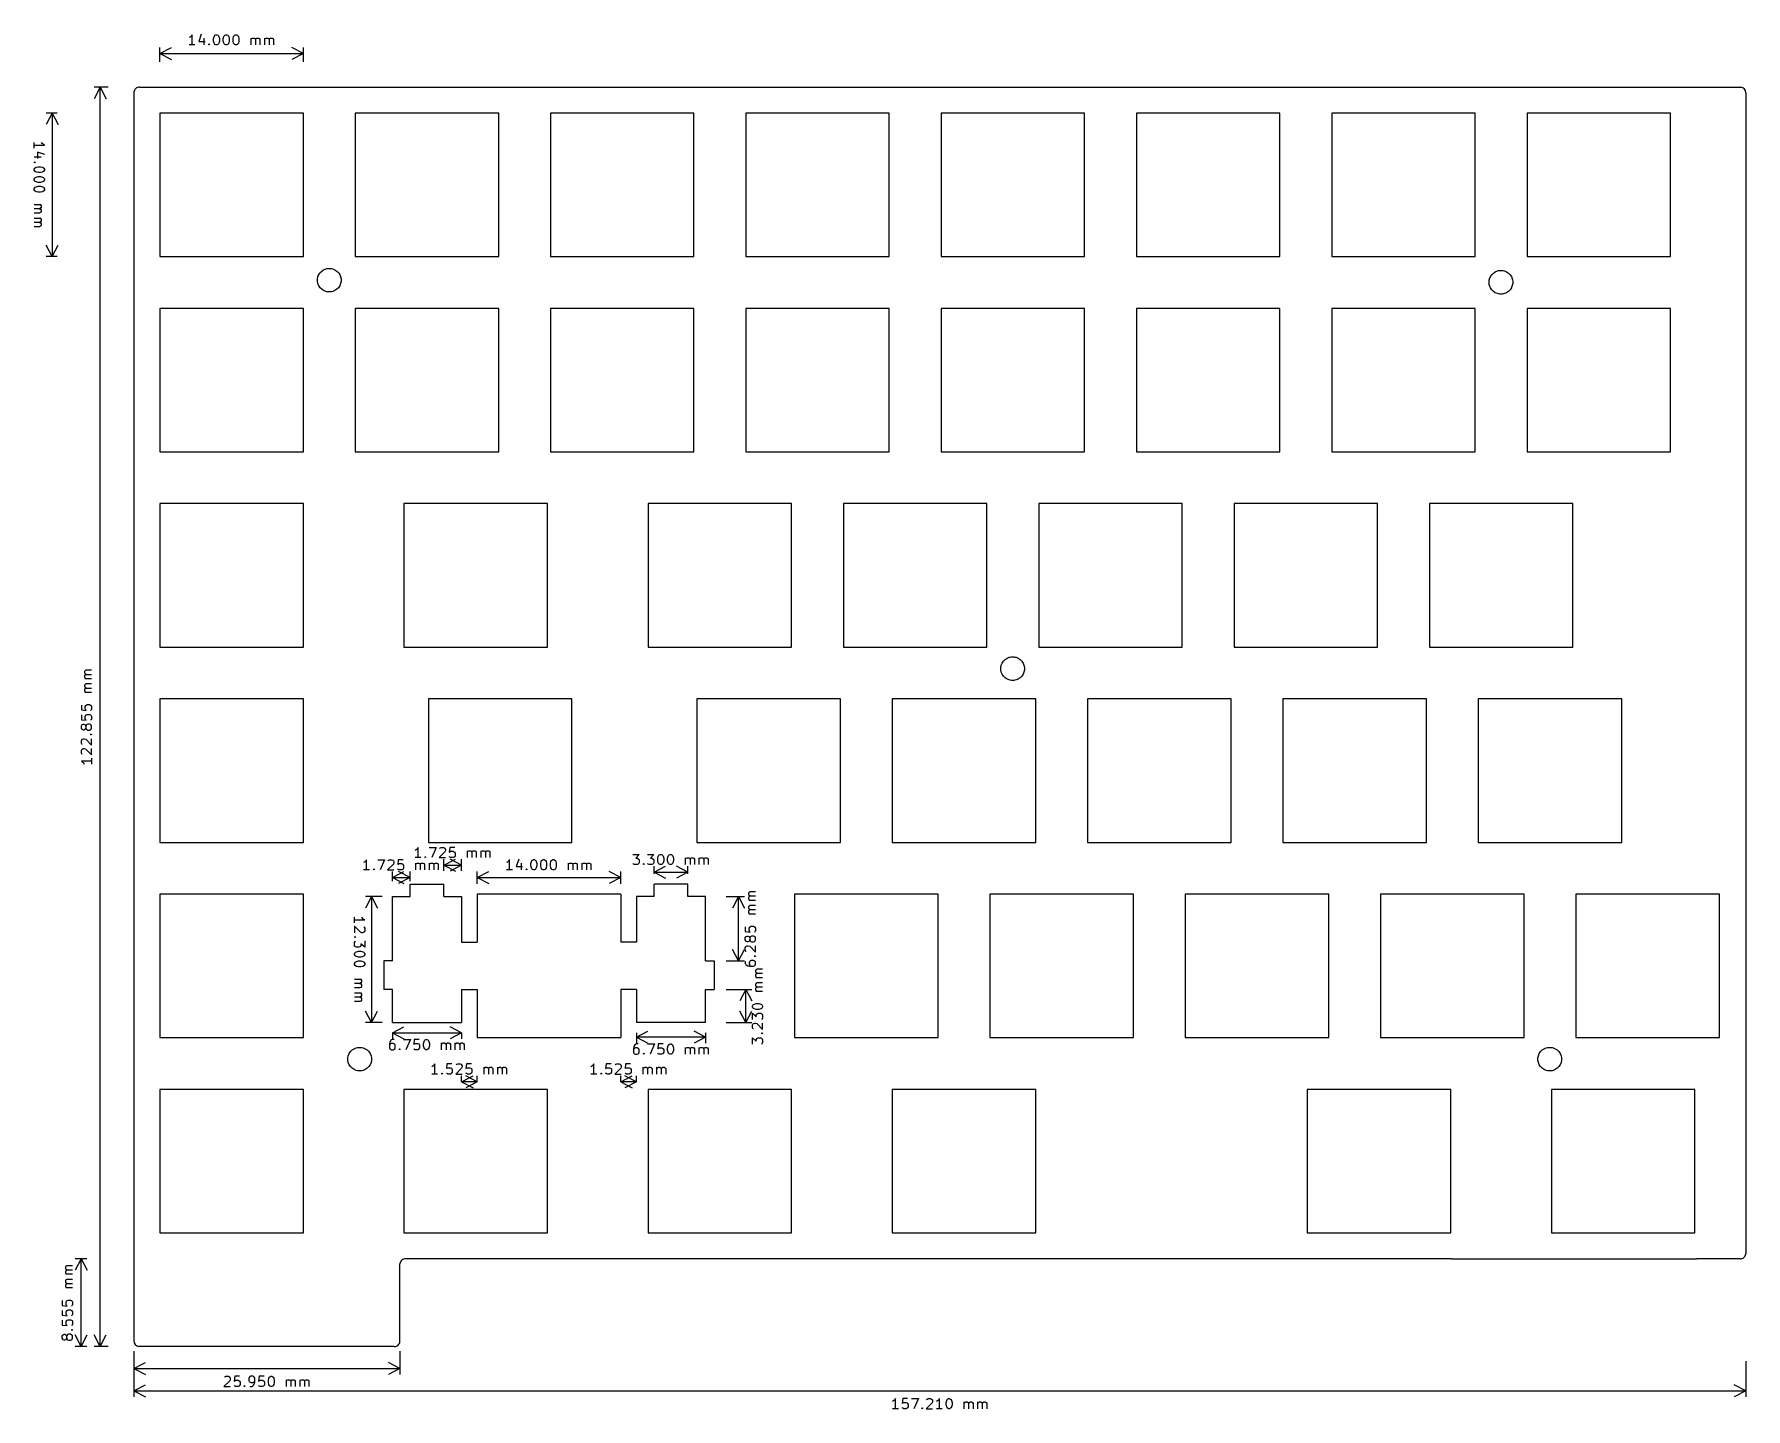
# Model space of a CAD drawing. Extents: x -61 to 106, y -119 to 15.
import ezdxf

# ---------------------------------------------------------------- set-up
doc = ezdxf.new("R2010")
doc.units = 0
doc.layers.add('BLACK', color=7, linetype='CONTINUOUS')

msp = doc.modelspace()

# ---------------------------------------------------------------- linework, layer by layer
at = {"layer": 'BLACK', "linetype": 'CONTINUOUS'}
for p, q in [((-45.7601, 14.3595), (-45.8554, 14.3119)), ((-45.2839, 13.5976), (-45.8554, 13.5976)), ((-45.6649, 14.4548), (-45.7601, 14.3595)), ((-45.5696, 14.5976), (-45.6649, 14.4548)), ((-45.5696, 13.5976), (-45.5696, 14.5976)), ((-44.6649, 14.6452), (-44.903, 13.931)), ((-44.903, 13.931), (-44.2839, 13.931)), ((-44.4268, 14.2643), (-44.4268, 13.5976)), ((-43.9506, 13.6452), (-43.903, 13.6929)), ((-43.903, 13.5976), (-43.9506, 13.6452)), ((-43.903, 13.6929), (-43.8554, 13.6452)), ((-43.903, 13.6929), (-43.903, 13.5976)), ((-43.8554, 13.6452), (-43.903, 13.5976)), ((-43.4744, 14.2167), (-43.4268, 14.4071)), ((-43.4744, 13.9786), (-43.4744, 14.2167)), ((-43.4268, 13.7881), (-43.4744, 13.9786)), ((-43.4268, 14.4071), (-43.3792, 14.5024)), ((-43.3792, 13.6929), (-43.4268, 13.7881)), ((-43.3792, 14.5024), (-43.3315, 14.55)), ((-43.3315, 13.6452), (-43.3792, 13.6929)), ((-43.3315, 14.55), (-43.2363, 14.5976)), ((-43.2363, 13.5976), (-43.3315, 13.6452)), ((-43.2363, 14.5976), (-43.1411, 14.5976)), ((-43.1411, 13.5976), (-43.2363, 13.5976)), ((-43.1411, 14.5976), (-43.0458, 14.55)), ((-43.0458, 13.6452), (-43.1411, 13.5976)), ((-43.0458, 14.55), (-42.9982, 14.5024)), ((-42.9982, 13.6929), (-43.0458, 13.6452)), ((-42.9982, 14.5024), (-42.9506, 14.4071)), ((-42.9506, 13.7881), (-42.9982, 13.6929)), ((-42.9506, 14.4071), (-42.903, 14.2167)), ((-42.903, 13.9786), (-42.9506, 13.7881)), ((-42.903, 14.2167), (-42.903, 13.9786)), ((-42.522, 14.2167), (-42.4744, 14.4071)), ((-42.522, 13.9786), (-42.522, 14.2167)), ((-42.4744, 13.7881), (-42.522, 13.9786)), ((-42.4744, 14.4071), (-42.4268, 14.5024)), ((-42.4268, 13.6929), (-42.4744, 13.7881)), ((-42.4268, 14.5024), (-42.3792, 14.55)), ((-42.3792, 13.6452), (-42.4268, 13.6929)), ((-42.3792, 14.55), (-42.2839, 14.5976)), ((-42.2839, 13.5976), (-42.3792, 13.6452)), ((-42.2839, 14.5976), (-42.1887, 14.5976)), ((-42.1887, 13.5976), (-42.2839, 13.5976)), ((-42.1887, 14.5976), (-42.0935, 14.55)), ((-42.0935, 13.6452), (-42.1887, 13.5976)), ((-42.0935, 14.55), (-42.0458, 14.5024)), ((-42.0458, 13.6929), (-42.0935, 13.6452)), ((-42.0458, 14.5024), (-41.9982, 14.4071)), ((-41.9982, 13.7881), (-42.0458, 13.6929)), ((-41.9982, 14.4071), (-41.9506, 14.2167)), ((-41.9506, 13.9786), (-41.9982, 13.7881)), ((-41.9506, 14.2167), (-41.9506, 13.9786)), ((-41.5696, 14.2167), (-41.522, 14.4071)), ((-41.5696, 13.9786), (-41.5696, 14.2167)), ((-41.522, 13.7881), (-41.5696, 13.9786)), ((-41.522, 14.4071), (-41.4744, 14.5024)), ((-41.4744, 13.6929), (-41.522, 13.7881)), ((-41.4744, 14.5024), (-41.4268, 14.55)), ((-41.4268, 13.6452), (-41.4744, 13.6929)), ((-41.4268, 14.55), (-41.3315, 14.5976)), ((-41.3315, 13.5976), (-41.4268, 13.6452)), ((-41.3315, 14.5976), (-41.2363, 14.5976)), ((-41.2363, 13.5976), (-41.3315, 13.5976)), ((-41.2363, 14.5976), (-41.1411, 14.55)), ((-41.1411, 13.6452), (-41.2363, 13.5976)), ((-41.1411, 14.55), (-41.0935, 14.5024)), ((-41.0935, 13.6929), (-41.1411, 13.6452)), ((-41.0935, 14.5024), (-41.0458, 14.4071)), ((-41.0458, 13.7881), (-41.0935, 13.6929)), ((-41.0458, 14.4071), (-40.9982, 14.2167)), ((-40.9982, 13.9786), (-41.0458, 13.7881)), ((-40.9982, 14.2167), (-40.9982, 13.9786)), ((-39.8077, 13.5976), (-39.8077, 14.2643)), ((-39.8077, 14.169), (-39.7601, 14.2167)), ((-39.7601, 14.2167), (-39.6649, 14.2643)), ((-39.6649, 14.2643), (-39.522, 14.2643)), ((-39.522, 14.2643), (-39.4268, 14.2167)), ((-39.4268, 14.2167), (-39.3792, 14.1214)), ((-39.3792, 14.1214), (-39.3315, 14.2167)), ((-39.3792, 14.1214), (-39.3792, 13.5976)), ((-39.3315, 14.2167), (-39.2363, 14.2643)), ((-39.2363, 14.2643), (-39.0935, 14.2643)), ((-39.0935, 14.2643), (-38.9982, 14.2167)), ((-38.9982, 14.2167), (-38.9506, 14.1214)), ((-38.9506, 14.1214), (-38.9506, 13.5976)), ((-38.4744, 13.5976), (-38.4744, 14.2643)), ((-38.4744, 14.169), (-38.4268, 14.2167)), ((-38.4268, 14.2167), (-38.3315, 14.2643)), ((-38.3315, 14.2643), (-38.1887, 14.2643)), ((-38.1887, 14.2643), (-38.0935, 14.2167)), ((-38.0935, 14.2167), (-38.0458, 14.1214)), ((-38.0458, 14.1214), (-37.9982, 14.2167)), ((-38.0458, 14.1214), (-38.0458, 13.5976)), ((-37.9982, 14.2167), (-37.903, 14.2643)), ((-37.903, 14.2643), (-37.7601, 14.2643)), ((-37.7601, 14.2643), (-37.6649, 14.2167)), ((-37.6649, 14.2167), (-37.6173, 14.1214)), ((-37.6173, 14.1214), (-37.6173, 13.5976)), ((-48.7125, 11.95), (-48.7125, 13.3364)), ((-48.7125, 12.75), (-47.586, 13.3364)), ((-48.7125, 12.75), (-34.7125, 12.75)), ((-48.7125, 12.75), (-47.586, 12.1636)), ((-34.7125, 12.75), (-35.839, 13.3364)), ((-34.7125, 12.75), (-35.839, 12.1636)), ((-34.7125, 11.95), (-34.7125, 13.3364)), ((-53.745, 9.475), (-55.1064, 9.475)), ((-54.52, 9.475), (-55.1064, 8.3485)), ((-54.52, -113.38), (-54.52, 9.475)), ((-54.52, 9.475), (-53.9336, 8.3485)), ((-51.24, 8.98), (-51.24, -112.825)), ((-50.685, 9.475), (105.475, 9.475)), ((105.97, 8.92), (105.97, -104.33)), ((-58.7125, 6.95), (-59.7964, 6.95)), ((-59.21, 6.95), (-59.7964, 5.8235)), ((-59.21, 6.95), (-59.21, -7.05)), ((-59.21, 6.95), (-58.6236, 5.8235)), ((-48.7125, 6.95), (-48.7125, -7.05)), ((-34.7125, 6.95), (-48.7125, 6.95)), ((-34.7125, -7.05), (-34.7125, 6.95)), ((-29.6625, 6.95), (-29.6625, -7.05)), ((-15.6625, 6.95), (-29.6625, 6.95)), ((-15.6625, -7.05), (-15.6625, 6.95)), ((-10.6125, 6.95), (-10.6125, -7.05)), ((3.3875, 6.95), (-10.6125, 6.95)), ((3.3875, -7.05), (3.3875, 6.95)), ((8.4375, 6.95), (8.4375, -7.05)), ((22.4375, 6.95), (8.4375, 6.95)), ((22.4375, -7.05), (22.4375, 6.95)), ((27.4875, 6.95), (27.4875, -7.05)), ((41.4875, 6.95), (27.4875, 6.95)), ((41.4875, -7.05), (41.4875, 6.95)), ((46.5375, 6.95), (46.5375, -7.05)), ((60.5375, 6.95), (46.5375, 6.95)), ((60.5375, -7.05), (60.5375, 6.95)), ((65.5875, 6.95), (65.5875, -7.05)), ((79.5875, 6.95), (65.5875, 6.95)), ((79.5875, -7.05), (79.5875, 6.95)), ((84.6375, 6.95), (84.6375, -7.05)), ((98.6375, 6.95), (84.6375, 6.95)), ((98.6375, -7.05), (98.6375, 6.95)), ((-60.9624, 3.52143), (-60.9624, 4.09286)), ((-60.9624, 3.80714), (-59.9624, 3.80714)), ((-60.2005, 3.99762), (-60.2481, 4.09286)), ((-60.1052, 3.90238), (-60.2005, 3.99762)), ((-59.9624, 3.80714), (-60.1052, 3.90238)), ((-60.2957, 2.66429), (-60.9624, 2.66429)), ((-60.9624, 2.14048), (-60.9148, 2.18809)), ((-60.9148, 2.09286), (-60.9624, 2.14048)), ((-60.8671, 2.14048), (-60.9624, 2.14048)), ((-60.9148, 2.18809), (-60.8671, 2.14048)), ((-60.8671, 2.14048), (-60.9148, 2.09286)), ((-60.7719, 1.66429), (-60.5814, 1.7119)), ((-59.9148, 2.90238), (-60.629, 3.14048)), ((-60.629, 3.14048), (-60.629, 2.52143)), ((-60.5814, 1.7119), (-60.3433, 1.7119)), ((-60.3433, 1.7119), (-60.1529, 1.66429)), ((-60.9624, 1.47381), (-60.9148, 1.56905)), ((-60.9624, 1.37857), (-60.9624, 1.47381)), ((-60.9148, 1.28333), (-60.9624, 1.37857)), ((-60.9624, 0.521428), (-60.9148, 0.616666)), ((-60.9624, 0.42619), (-60.9624, 0.521428)), ((-60.9148, 0.330952), (-60.9624, 0.42619)), ((-60.9148, 1.56905), (-60.8671, 1.61667)), ((-60.8671, 1.23571), (-60.9148, 1.28333)), ((-60.9148, 0.616666), (-60.8671, 0.664285)), ((-60.8671, 0.283333), (-60.9148, 0.330952)), ((-60.8671, 1.61667), (-60.7719, 1.66429)), ((-60.7719, 1.18809), (-60.8671, 1.23571)), ((-60.8671, 0.664285), (-60.7719, 0.711904)), ((-60.7719, 0.235714), (-60.8671, 0.283333)), ((-60.5814, 1.14048), (-60.7719, 1.18809)), ((-60.7719, 0.711904), (-60.5814, 0.759523)), ((-60.5814, 0.188095), (-60.7719, 0.235714)), ((-60.3433, 1.14048), (-60.5814, 1.14048)), ((-60.5814, 0.759523), (-60.3433, 0.759523)), ((-60.3433, 0.188095), (-60.5814, 0.188095)), ((-60.1529, 1.18809), (-60.3433, 1.14048)), ((-60.3433, 0.759523), (-60.1529, 0.711904)), ((-60.1529, 0.235714), (-60.3433, 0.188095)), ((-60.1529, 1.66429), (-60.0576, 1.61667)), ((-60.0576, 1.23571), (-60.1529, 1.18809)), ((-60.1529, 0.711904), (-60.0576, 0.664285)), ((-60.0576, 0.283333), (-60.1529, 0.235714)), ((-60.0576, 1.61667), (-60.01, 1.56905)), ((-60.01, 1.28333), (-60.0576, 1.23571)), ((-60.0576, 0.664285), (-60.01, 0.616666)), ((-60.01, 0.330952), (-60.0576, 0.283333)), ((-60.01, 1.56905), (-59.9624, 1.47381)), ((-59.9624, 1.37857), (-60.01, 1.28333)), ((-60.01, 0.616666), (-59.9624, 0.521428)), ((-59.9624, 0.42619), (-60.01, 0.330952)), ((-59.9624, 1.47381), (-59.9624, 1.37857)), ((-59.9624, 0.521428), (-59.9624, 0.42619)), ((-60.9624, -0.430952), (-60.9148, -0.335714)), ((-60.9624, -0.52619), (-60.9624, -0.430952)), ((-60.9148, -0.621428), (-60.9624, -0.52619)), ((-60.9148, -0.335714), (-60.8671, -0.288095)), ((-60.8671, -0.669047), (-60.9148, -0.621428)), ((-60.8671, -0.288095), (-60.7719, -0.240476)), ((-60.7719, -0.716666), (-60.8671, -0.669047)), ((-60.7719, -0.240476), (-60.5814, -0.192857)), ((-60.5814, -0.764285), (-60.7719, -0.716666)), ((-60.5814, -0.192857), (-60.3433, -0.192857)), ((-60.3433, -0.764285), (-60.5814, -0.764285)), ((-60.3433, -0.192857), (-60.1529, -0.240476)), ((-60.1529, -0.716666), (-60.3433, -0.764285)), ((-60.1529, -0.240476), (-60.0576, -0.288095)), ((-60.0576, -0.669047), (-60.1529, -0.716666)), ((-60.0576, -0.288095), (-60.01, -0.335714)), ((-60.01, -0.621428), (-60.0576, -0.669047)), ((-60.01, -0.335714), (-59.9624, -0.430952)), ((-59.9624, -0.52619), (-60.01, -0.621428)), ((-59.9624, -0.430952), (-59.9624, -0.52619)), ((-60.9624, -1.95476), (-60.2957, -1.95476)), ((-60.4386, -2.38333), (-60.9624, -2.38333)), ((-60.4386, -2.8119), (-60.9624, -2.8119)), ((-60.9624, -3.28809), (-60.2957, -3.28809)), ((-60.3433, -2.33571), (-60.4386, -2.38333)), ((-60.4386, -2.38333), (-60.3433, -2.43095)), ((-60.3433, -2.76428), (-60.4386, -2.8119)), ((-60.391, -1.95476), (-60.3433, -2.00238)), ((-60.391, -3.28809), (-60.3433, -3.33571)), ((-60.3433, -2.00238), (-60.2957, -2.09762)), ((-60.2957, -2.24048), (-60.3433, -2.33571)), ((-60.3433, -2.43095), (-60.2957, -2.52619)), ((-60.2957, -2.66905), (-60.3433, -2.76428)), ((-60.3433, -3.33571), (-60.2957, -3.43095)), ((-60.2957, -2.09762), (-60.2957, -2.24048)), ((-60.2957, -2.52619), (-60.2957, -2.66905)), ((-60.4386, -3.71667), (-60.9624, -3.71667)), ((-60.4386, -4.14524), (-60.9624, -4.14524)), ((-60.3433, -3.66905), (-60.4386, -3.71667)), ((-60.4386, -3.71667), (-60.3433, -3.76428)), ((-60.3433, -4.09762), (-60.4386, -4.14524)), ((-60.2957, -3.57381), (-60.3433, -3.66905)), ((-60.3433, -3.76428), (-60.2957, -3.85952)), ((-60.2957, -4.00238), (-60.3433, -4.09762)), ((-60.2957, -3.43095), (-60.2957, -3.57381)), ((-60.2957, -3.85952), (-60.2957, -4.00238)), ((-59.21, -7.05), (-59.7964, -5.9235)), ((-59.21, -7.05), (-58.6236, -5.9235)), ((-58.7125, -7.05), (-59.7964, -7.05)), ((-48.7125, -7.05), (-34.7125, -7.05)), ((-32.9212, -8.45596), (-32.7327, -8.33)), ((-32.7327, -8.33), (-32.5232, -8.24323)), ((-32.5232, -8.24323), (-32.412, -8.22112)), ((-32.412, -8.22112), (-32.3009, -8.199)), ((-32.3009, -8.199), (-32.0741, -8.199)), ((-32.0741, -8.199), (-31.963, -8.22112)), ((-31.963, -8.22112), (-31.8518, -8.24323)), ((-31.8518, -8.24323), (-31.6423, -8.33)), ((-31.6423, -8.33), (-31.4538, -8.45596)), ((-29.6625, -7.05), (-15.6625, -7.05)), ((-10.6125, -7.05), (3.3875, -7.05)), ((8.4375, -7.05), (22.4375, -7.05)), ((27.4875, -7.05), (41.4875, -7.05)), ((46.5375, -7.05), (60.5375, -7.05)), ((65.5875, -7.05), (79.5875, -7.05)), ((84.6375, -7.05), (98.6375, -7.05)), ((-33.3385, -9.23664), (-33.334, -9.21427)), ((-33.3385, -9.46336), (-33.3385, -9.23664)), ((-33.2943, -9.68573), (-33.3385, -9.46336)), ((-33.334, -9.21427), (-33.2943, -9.01427)), ((-33.2943, -9.01427), (-33.2903, -9.0048)), ((-33.2075, -9.8952), (-33.2943, -9.68573)), ((-33.2903, -9.0048), (-33.2123, -8.81628)), ((-33.2123, -8.81628), (-33.2075, -8.8048)), ((-33.2075, -8.8048), (-33.1081, -8.65596)), ((-33.0815, -10.0837), (-33.2075, -9.8952)), ((-33.1081, -8.65596), (-33.0815, -8.61628)), ((-33.0815, -8.61628), (-32.9212, -8.45596)), ((-31.4538, -8.45596), (-31.2935, -8.61628)), ((-31.2935, -8.61628), (-31.2669, -8.65596)), ((-31.1675, -9.8952), (-31.2935, -10.0837)), ((-31.2669, -8.65596), (-31.1675, -8.8048)), ((-31.1675, -8.8048), (-31.1627, -8.81628)), ((-31.0807, -9.68573), (-31.1675, -9.8952)), ((-31.1627, -8.81628), (-31.0847, -9.0048)), ((-31.0847, -9.0048), (-31.0807, -9.01427)), ((-31.0807, -9.01427), (-31.0409, -9.21427)), ((-31.0365, -9.46336), (-31.0807, -9.68573)), ((-31.0409, -9.21427), (-31.0365, -9.23664)), ((-31.0365, -9.23664), (-31.0365, -9.46336)), ((80.9365, -9.43663), (80.9586, -9.32545)), ((80.9365, -9.66336), (80.9365, -9.43663)), ((80.9586, -9.77455), (80.9365, -9.66336)), ((80.9586, -9.32545), (80.9807, -9.21427)), ((80.9807, -9.88573), (80.9586, -9.77455)), ((80.9807, -9.21427), (81.0675, -9.0048)), ((81.0421, -10.0338), (80.9807, -9.88573)), ((81.0675, -9.0048), (81.1935, -8.81628)), ((81.1935, -8.81628), (81.3538, -8.65596)), ((81.3538, -8.65596), (81.5423, -8.53)), ((81.5423, -8.53), (81.7518, -8.44323)), ((81.7518, -8.44323), (81.863, -8.42112)), ((81.863, -8.42112), (81.9741, -8.399)), ((81.9741, -8.399), (82.2009, -8.399)), ((82.2009, -8.399), (82.312, -8.42112)), ((82.312, -8.42112), (82.4232, -8.44323)), ((82.4232, -8.44323), (82.6327, -8.53)), ((82.6327, -8.53), (82.8212, -8.65596)), ((82.8212, -8.65596), (82.9815, -8.81628)), ((82.9815, -8.81628), (83.1075, -9.0048)), ((83.1075, -9.0048), (83.1943, -9.21427)), ((83.1943, -9.88573), (83.1329, -10.0338)), ((83.1943, -9.21427), (83.2164, -9.32545)), ((83.2164, -9.77455), (83.1943, -9.88573)), ((83.2164, -9.32545), (83.2385, -9.43663)), ((83.2385, -9.66336), (83.2164, -9.77455)), ((83.2385, -9.43663), (83.2385, -9.66336)), ((-32.9212, -10.244), (-33.0815, -10.0837)), ((-32.7327, -10.37), (-32.9212, -10.244)), ((-32.5232, -10.4568), (-32.7327, -10.37)), ((-32.412, -10.4789), (-32.5232, -10.4568)), ((-32.3009, -10.501), (-32.412, -10.4789)), ((-32.0741, -10.501), (-32.3009, -10.501)), ((-31.963, -10.4789), (-32.0741, -10.501)), ((-31.8518, -10.4568), (-31.963, -10.4789)), ((-31.6423, -10.37), (-31.8518, -10.4568)), ((-31.4538, -10.244), (-31.6423, -10.37)), ((-31.2935, -10.0837), (-31.4538, -10.244)), ((81.0627, -10.0837), (81.0421, -10.0338)), ((81.0675, -10.0952), (81.0627, -10.0837)), ((81.1935, -10.2837), (81.0675, -10.0952)), ((81.3538, -10.444), (81.1935, -10.2837)), ((81.5423, -10.57), (81.3538, -10.444)), ((81.7518, -10.6568), (81.5423, -10.57)), ((81.863, -10.6789), (81.7518, -10.6568)), ((81.9741, -10.701), (81.863, -10.6789)), ((82.2009, -10.701), (81.9741, -10.701)), ((82.312, -10.6789), (82.2009, -10.701)), ((82.4232, -10.6568), (82.312, -10.6789)), ((82.6327, -10.57), (82.4232, -10.6568)), ((82.8212, -10.444), (82.6327, -10.57)), ((82.9815, -10.2837), (82.8212, -10.444)), ((83.1075, -10.0952), (82.9815, -10.2837)), ((83.1123, -10.0837), (83.1075, -10.0952)), ((83.1329, -10.0338), (83.1123, -10.0837)), ((-48.7125, -12.1), (-48.7125, -26.1)), ((-34.7125, -12.1), (-48.7125, -12.1)), ((-34.7125, -26.1), (-34.7125, -12.1)), ((-29.6625, -12.1), (-29.6625, -26.1)), ((-15.6625, -12.1), (-29.6625, -12.1)), ((-15.6625, -26.1), (-15.6625, -12.1)), ((-10.6125, -12.1), (-10.6125, -26.1)), ((3.3875, -12.1), (-10.6125, -12.1)), ((3.3875, -26.1), (3.3875, -12.1)), ((8.4375, -12.1), (8.4375, -26.1)), ((22.4375, -12.1), (8.4375, -12.1)), ((22.4375, -26.1), (22.4375, -12.1)), ((27.4875, -12.1), (27.4875, -26.1)), ((41.4875, -12.1), (27.4875, -12.1)), ((41.4875, -26.1), (41.4875, -12.1)), ((46.5375, -12.1), (46.5375, -26.1)), ((60.5375, -12.1), (46.5375, -12.1)), ((60.5375, -26.1), (60.5375, -12.1)), ((79.5875, -12.1), (65.5875, -12.1)), ((65.5875, -12.1), (65.5875, -26.1)), ((79.5875, -26.1), (79.5875, -12.1)), ((84.6375, -12.1), (84.6375, -26.1)), ((98.6375, -12.1), (84.6375, -12.1)), ((98.6375, -26.1), (98.6375, -12.1)), ((-48.7125, -26.1), (-34.7125, -26.1)), ((-29.6625, -26.1), (-15.6625, -26.1)), ((-10.6125, -26.1), (3.3875, -26.1)), ((8.4375, -26.1), (22.4375, -26.1)), ((27.4875, -26.1), (41.4875, -26.1)), ((46.5375, -26.1), (60.5375, -26.1)), ((65.5875, -26.1), (79.5875, -26.1)), ((84.6375, -26.1), (98.6375, -26.1)), ((-48.7125, -31.15), (-48.7125, -45.15)), ((-34.7125, -31.15), (-48.7125, -31.15)), ((-34.7125, -45.15), (-34.7125, -31.15)), ((-24.9, -31.15), (-24.9, -45.15)), ((-10.9, -31.15), (-24.9, -31.15)), ((-10.9, -45.15), (-10.9, -31.15)), ((-1.0875, -31.15), (-1.0875, -45.15)), ((12.9125, -31.15), (-1.0875, -31.15)), ((12.9125, -45.15), (12.9125, -31.15)), ((17.9625, -31.15), (17.9625, -45.15)), ((31.9625, -31.15), (17.9625, -31.15)), ((31.9625, -45.15), (31.9625, -31.15)), ((37.0125, -31.15), (37.0125, -45.15)), ((51.0125, -31.15), (37.0125, -31.15)), ((51.0125, -45.15), (51.0125, -31.15)), ((56.0625, -31.15), (56.0625, -45.15)), ((70.0625, -31.15), (56.0625, -31.15)), ((70.0625, -45.15), (70.0625, -31.15)), ((75.1125, -31.15), (75.1125, -45.15)), ((89.1125, -31.15), (75.1125, -31.15)), ((89.1125, -45.15), (89.1125, -31.15)), ((-48.7125, -45.15), (-34.7125, -45.15)), ((-24.9, -45.15), (-10.9, -45.15)), ((-1.0875, -45.15), (12.9125, -45.15)), ((17.9625, -45.15), (31.9625, -45.15)), ((33.3557, -46.9143), (33.4425, -46.7048)), ((33.4425, -46.7048), (33.5685, -46.5163)), ((33.5685, -46.5163), (33.7288, -46.356)), ((33.7288, -46.356), (33.9173, -46.23)), ((33.9173, -46.23), (34.1268, -46.1432)), ((34.1268, -46.1432), (34.238, -46.1211)), ((34.238, -46.1211), (34.3491, -46.099)), ((34.3491, -46.099), (34.5759, -46.099)), ((34.5759, -46.099), (34.687, -46.1211)), ((34.687, -46.1211), (34.7982, -46.1432)), ((34.7982, -46.1432), (35.0077, -46.23)), ((35.0077, -46.23), (35.1962, -46.356)), ((35.1962, -46.356), (35.3565, -46.5163)), ((35.3565, -46.5163), (35.4825, -46.7048)), ((35.4825, -46.7048), (35.5693, -46.9143)), ((37.0125, -45.15), (51.0125, -45.15)), ((56.0625, -45.15), (70.0625, -45.15)), ((75.1125, -45.15), (89.1125, -45.15)), ((-56.0343, -47.5239), (-55.9867, -47.4287)), ((-56.0343, -47.6668), (-56.0343, -47.5239)), ((-55.9867, -47.762), (-56.0343, -47.6668)), ((-56.0343, -47.9525), (-55.9867, -47.8573)), ((-56.0343, -48.0954), (-56.0343, -47.9525)), ((-55.9867, -48.1906), (-56.0343, -48.0954)), ((-55.3676, -48.2382), (-56.0343, -48.2382)), ((-55.9867, -47.4287), (-55.8914, -47.3811)), ((-55.8914, -47.8096), (-55.9867, -47.762)), ((-55.9867, -47.8573), (-55.8914, -47.8096)), ((-55.939, -48.2382), (-55.9867, -48.1906)), ((-55.8914, -47.3811), (-55.3676, -47.3811)), ((-55.8914, -47.8096), (-55.3676, -47.8096)), ((33.3115, -47.1366), (33.3557, -46.9143)), ((33.3115, -47.3634), (33.3115, -47.1366)), ((33.3557, -47.5857), (33.3115, -47.3634)), ((33.4425, -47.7952), (33.3557, -47.5857)), ((33.5685, -47.9837), (33.4425, -47.7952)), ((33.7288, -48.144), (33.5685, -47.9837)), ((33.9173, -48.27), (33.7288, -48.144)), ((34.1268, -48.3568), (33.9173, -48.27)), ((34.238, -48.3789), (34.1268, -48.3568)), ((34.3491, -48.401), (34.238, -48.3789)), ((34.5759, -48.401), (34.3491, -48.401)), ((34.687, -48.3789), (34.5759, -48.401)), ((34.7982, -48.3568), (34.687, -48.3789)), ((35.0077, -48.27), (34.7982, -48.3568)), ((35.1962, -48.144), (35.0077, -48.27)), ((35.3565, -47.9837), (35.1962, -48.144)), ((35.4825, -47.7952), (35.3565, -47.9837)), ((35.5693, -47.5857), (35.4825, -47.7952)), ((35.5693, -46.9143), (35.6135, -47.1366)), ((35.6135, -47.3634), (35.5693, -47.5857)), ((35.6135, -47.1366), (35.6135, -47.3634)), ((-56.0343, -48.8573), (-55.9867, -48.762)), ((-56.0343, -49.0001), (-56.0343, -48.8573)), ((-55.9867, -49.0954), (-56.0343, -49.0001)), ((-56.0343, -49.2858), (-55.9867, -49.1906)), ((-56.0343, -49.4287), (-56.0343, -49.2858)), ((-55.9867, -49.5239), (-56.0343, -49.4287)), ((-55.3676, -49.5715), (-56.0343, -49.5715)), ((-55.9867, -48.762), (-55.8914, -48.7144)), ((-55.8914, -49.143), (-55.9867, -49.0954)), ((-55.9867, -49.1906), (-55.8914, -49.143)), ((-55.939, -49.5715), (-55.9867, -49.5239)), ((-55.8914, -48.7144), (-55.3676, -48.7144)), ((-55.8914, -49.143), (-55.3676, -49.143)), ((-56.3676, -50.8096), (-56.3676, -51.2858)), ((-56.3676, -51.2858), (-55.8914, -51.3335)), ((-55.9867, -50.9525), (-55.939, -50.8573)), ((-55.9867, -51.1906), (-55.9867, -50.9525)), ((-55.939, -51.2858), (-55.9867, -51.1906)), ((-55.939, -50.8573), (-55.8914, -50.8096)), ((-55.8914, -51.3335), (-55.939, -51.2858)), ((-55.8914, -50.8096), (-55.7962, -50.762)), ((-55.8914, -51.762), (-55.7962, -51.7144)), ((-55.7962, -50.762), (-55.5581, -50.762)), ((-55.7962, -51.7144), (-55.5581, -51.7144)), ((-55.5581, -50.762), (-55.4629, -50.8096)), ((-55.5581, -51.7144), (-55.4629, -51.762)), ((-55.4629, -50.8096), (-55.4152, -50.8573)), ((-55.4152, -51.2858), (-55.4629, -51.3335)), ((-55.4152, -50.8573), (-55.3676, -50.9525)), ((-55.3676, -51.1906), (-55.4152, -51.2858)), ((-55.3676, -50.9525), (-55.3676, -51.1906)), ((-48.7125, -50.2), (-48.7125, -64.2)), ((-34.7125, -50.2), (-48.7125, -50.2)), ((-34.7125, -64.2), (-34.7125, -50.2)), ((-22.5187, -50.2), (-22.5187, -64.2)), ((-8.5187, -50.2), (-22.5187, -50.2)), ((-8.5187, -64.2), (-8.5187, -50.2)), ((3.675, -50.2), (3.675, -64.2)), ((17.675, -50.2), (3.675, -50.2)), ((17.675, -64.2), (17.675, -50.2)), ((22.725, -50.2), (22.725, -64.2)), ((36.725, -50.2), (22.725, -50.2)), ((36.725, -64.2), (36.725, -50.2)), ((41.775, -50.2), (41.775, -64.2)), ((55.775, -50.2), (41.775, -50.2)), ((55.775, -64.2), (55.775, -50.2)), ((60.825, -50.2), (60.825, -64.2)), ((74.825, -50.2), (60.825, -50.2)), ((74.825, -64.2), (74.825, -50.2)), ((79.875, -50.2), (79.875, -64.2)), ((93.875, -50.2), (79.875, -50.2)), ((93.875, -64.2), (93.875, -50.2)), ((-56.3676, -51.762), (-56.3676, -52.2382)), ((-56.3676, -52.2382), (-55.8914, -52.2858)), ((-56.3676, -52.8573), (-56.32, -52.762)), ((-56.3676, -53.0477), (-56.3676, -52.8573)), ((-56.32, -53.143), (-56.3676, -53.0477)), ((-56.32, -52.762), (-56.2724, -52.7144)), ((-56.2724, -53.1906), (-56.32, -53.143)), ((-56.2724, -52.7144), (-56.1771, -52.6668)), ((-56.1771, -53.2382), (-56.2724, -53.1906)), ((-56.1771, -52.6668), (-56.1295, -52.6668)), ((-56.1295, -53.2382), (-56.1771, -53.2382)), ((-56.1295, -52.6668), (-56.0343, -52.7144)), ((-56.0343, -53.1906), (-56.1295, -53.2382)), ((-56.0343, -52.7144), (-55.9867, -52.762)), ((-55.9867, -53.143), (-56.0343, -53.1906)), ((-55.9867, -51.9049), (-55.939, -51.8096)), ((-55.9867, -52.143), (-55.9867, -51.9049)), ((-55.939, -52.2382), (-55.9867, -52.143)), ((-55.9867, -52.762), (-55.939, -52.8573)), ((-55.939, -53.0477), (-55.9867, -53.143)), ((-55.939, -51.8096), (-55.8914, -51.762)), ((-55.8914, -52.2858), (-55.939, -52.2382)), ((-55.8914, -52.762), (-55.939, -52.8573)), ((-55.939, -52.8573), (-55.939, -53.0477)), ((-55.939, -53.0477), (-55.8914, -53.143)), ((-55.8438, -52.7144), (-55.8914, -52.762)), ((-55.8914, -53.143), (-55.8438, -53.1906)), ((-55.7486, -52.6668), (-55.8438, -52.7144)), ((-55.8438, -53.1906), (-55.7486, -53.2382)), ((-55.5581, -52.6668), (-55.7486, -52.6668)), ((-55.7486, -53.2382), (-55.5581, -53.2382)), ((-55.4629, -52.7144), (-55.5581, -52.6668)), ((-55.5581, -53.2382), (-55.4629, -53.1906)), ((-55.4629, -51.762), (-55.4152, -51.8096)), ((-55.4152, -52.2382), (-55.4629, -52.2858)), ((-55.4152, -52.762), (-55.4629, -52.7144)), ((-55.4629, -53.1906), (-55.4152, -53.143)), ((-55.4152, -51.8096), (-55.3676, -51.9049)), ((-55.3676, -52.143), (-55.4152, -52.2382)), ((-55.3676, -52.8573), (-55.4152, -52.762)), ((-55.4152, -53.143), (-55.3676, -53.0477)), ((-55.3676, -51.9049), (-55.3676, -52.143)), ((-55.3676, -53.0477), (-55.3676, -52.8573)), ((-56.3676, -54.2858), (-56.32, -54.1906)), ((-56.3676, -54.5239), (-56.3676, -54.2858)), ((-56.32, -54.6192), (-56.3676, -54.5239)), ((-56.32, -54.1906), (-56.2724, -54.143)), ((-56.2724, -54.6668), (-56.32, -54.6192)), ((-56.2724, -54.143), (-56.1771, -54.0954)), ((-56.2724, -55.0954), (-56.1771, -55.0477)), ((-56.1771, -54.0954), (-56.0819, -54.0954)), ((-56.1771, -55.0477), (-56.0819, -55.0477)), ((-56.0819, -54.0954), (-55.939, -54.143)), ((-56.0819, -55.0477), (-55.939, -55.0954)), ((-55.939, -54.143), (-55.3676, -54.7144)), ((-55.4629, -53.6668), (-55.4152, -53.6192)), ((-55.4152, -53.7144), (-55.4629, -53.6668)), ((-55.4629, -53.6668), (-55.3676, -53.6668)), ((-55.4152, -53.6192), (-55.3676, -53.6668)), ((-55.3676, -53.6668), (-55.4152, -53.7144)), ((-55.3676, -54.7144), (-55.3676, -54.0954)), ((-55.3676, -55.6668), (-55.3676, -55.0477)), ((-56.3676, -55.2382), (-56.32, -55.143)), ((-56.3676, -55.4763), (-56.3676, -55.2382)), ((-56.32, -55.5715), (-56.3676, -55.4763)), ((-55.3676, -56.2858), (-56.3676, -56.2858)), ((-56.3676, -56.2858), (-56.2248, -56.3811)), ((-56.32, -55.143), (-56.2724, -55.0954)), ((-56.2724, -55.6192), (-56.32, -55.5715)), ((-56.2248, -56.3811), (-56.1295, -56.4763)), ((-56.1295, -56.4763), (-56.0819, -56.5715)), ((-55.939, -55.0954), (-55.3676, -55.6668)), ((-55.3676, -56.0001), (-55.3676, -56.5715)), ((-48.7125, -64.2), (-34.7125, -64.2)), ((-23.7163, -64.9305), (-23.8115, -64.9781)), ((-23.6211, -64.8352), (-23.7163, -64.9305)), ((-23.5258, -64.6924), (-23.6211, -64.8352)), ((-23.5258, -65.6924), (-23.5258, -64.6924)), ((-22.5187, -64.2), (-8.5187, -64.2)), ((-22.4306, -64.6924), (-21.7639, -64.6924)), ((-21.7639, -64.6924), (-22.1925, -65.6924)), ((-21.4306, -64.7876), (-21.383, -64.74)), ((-21.383, -64.74), (-21.2877, -64.6924)), ((-21.2877, -64.6924), (-21.0496, -64.6924)), ((-21.0496, -64.6924), (-20.9544, -64.74)), ((-20.9544, -64.74), (-20.9068, -64.7876)), ((-20.9068, -64.7876), (-20.8592, -64.8829)), ((-20.8592, -64.9781), (-20.9068, -65.121)), ((-20.8592, -64.8829), (-20.8592, -64.9781)), ((-20.4306, -64.6924), (-20.4782, -65.1686)), ((-19.9544, -64.6924), (-20.4306, -64.6924)), ((-20.4306, -65.121), (-20.3354, -65.0733)), ((-20.3354, -65.0733), (-20.0973, -65.0733)), ((-20.0973, -65.0733), (-20.002, -65.121)), ((-18.7163, -65.6924), (-18.7163, -65.0257)), ((-18.7163, -65.121), (-18.6687, -65.0733)), ((-18.6687, -65.0733), (-18.5734, -65.0257)), ((-18.5734, -65.0257), (-18.4306, -65.0257)), ((-18.4306, -65.0257), (-18.3354, -65.0733)), ((-18.3354, -65.0733), (-18.2877, -65.1686)), ((-18.2877, -65.1686), (-18.2401, -65.0733)), ((-18.2401, -65.0733), (-18.1449, -65.0257)), ((-18.1449, -65.0257), (-18.002, -65.0257)), ((-18.002, -65.0257), (-17.9068, -65.0733)), ((-17.9068, -65.0733), (-17.8592, -65.1686)), ((-17.383, -65.6924), (-17.383, -65.0257)), ((-17.383, -65.121), (-17.3354, -65.0733)), ((-17.3354, -65.0733), (-17.2401, -65.0257)), ((-17.2401, -65.0257), (-17.0973, -65.0257)), ((-17.0973, -65.0257), (-17.002, -65.0733)), ((-17.002, -65.0733), (-16.9544, -65.1686)), ((-16.9544, -65.1686), (-16.9068, -65.0733)), ((-16.9068, -65.0733), (-16.8115, -65.0257)), ((-16.8115, -65.0257), (-16.6687, -65.0257)), ((-16.6687, -65.0257), (-16.5734, -65.0733)), ((-16.5734, -65.0733), (-16.5258, -65.1686)), ((3.675, -64.2), (17.675, -64.2)), ((22.725, -64.2), (36.725, -64.2)), ((41.775, -64.2), (55.775, -64.2)), ((60.825, -64.2), (74.825, -64.2)), ((79.875, -64.2), (93.875, -64.2)), ((-28.7412, -66.1305), (-28.8364, -66.1781)), ((-28.6459, -66.0352), (-28.7412, -66.1305)), ((-28.5507, -65.8924), (-28.6459, -66.0352)), ((-28.5507, -66.8924), (-28.5507, -65.8924)), ((-27.4555, -65.8924), (-26.7888, -65.8924)), ((-26.7888, -65.8924), (-27.2174, -66.8924)), ((-25.9317, -66.321), (-26.5031, -66.8924)), ((-26.4555, -65.9876), (-26.4078, -65.94)), ((-26.4078, -65.94), (-26.3126, -65.8924)), ((-26.3126, -65.8924), (-26.0745, -65.8924)), ((-26.0745, -65.8924), (-25.9793, -65.94)), ((-25.9793, -65.94), (-25.9317, -65.9876)), ((-25.9317, -65.9876), (-25.884, -66.0829)), ((-25.884, -66.1781), (-25.9317, -66.321)), ((-25.884, -66.0829), (-25.884, -66.1781)), ((-25.4555, -65.8924), (-25.5031, -66.3686)), ((-25.5031, -66.3686), (-25.4555, -66.321)), ((-24.9793, -65.8924), (-25.4555, -65.8924)), ((-25.4555, -66.321), (-25.3602, -66.2733)), ((-25.3602, -66.2733), (-25.1221, -66.2733)), ((-25.1221, -66.2733), (-25.0269, -66.321)), ((-25.0269, -66.321), (-24.9793, -66.3686)), ((-24.9793, -66.3686), (-24.9317, -66.4638)), ((-24.9317, -66.7019), (-24.9793, -66.7971)), ((-24.9317, -66.4638), (-24.9317, -66.7019)), ((-23.2401, -65.6924), (-23.8115, -65.6924)), ((-23.7412, -66.8924), (-23.7412, -66.2257)), ((-23.7412, -66.321), (-23.6936, -66.2733)), ((-23.6936, -66.2733), (-23.5983, -66.2257)), ((-23.5983, -66.2257), (-23.4555, -66.2257)), ((-23.4555, -66.2257), (-23.3602, -66.2733)), ((-23.3602, -66.2733), (-23.3126, -66.3686)), ((-23.3126, -66.3686), (-23.265, -66.2733)), ((-23.3126, -66.3686), (-23.3126, -66.8924)), ((-23.265, -66.2733), (-23.1698, -66.2257)), ((-23.1698, -66.2257), (-23.0269, -66.2257)), ((-23.0269, -66.2257), (-22.9317, -66.2733)), ((-22.9317, -66.2733), (-22.884, -66.3686)), ((-22.884, -66.3686), (-22.884, -66.8924)), ((-22.8592, -65.6448), (-22.8115, -65.5971)), ((-22.8115, -65.6924), (-22.8592, -65.6448)), ((-22.8115, -65.5971), (-22.7639, -65.6448)), ((-22.8115, -65.5971), (-22.8115, -65.6924)), ((-22.7639, -65.6448), (-22.8115, -65.6924)), ((-22.4078, -66.8924), (-22.4078, -66.2257)), ((-22.4078, -66.321), (-22.3602, -66.2733)), ((-22.3602, -66.2733), (-22.265, -66.2257)), ((-22.265, -66.2257), (-22.1221, -66.2257)), ((-22.1221, -66.2257), (-22.0269, -66.2733)), ((-22.0269, -66.2733), (-21.9793, -66.3686)), ((-21.9793, -66.3686), (-21.9317, -66.2733)), ((-21.9793, -66.3686), (-21.9793, -66.8924)), ((-21.9317, -66.2733), (-21.8364, -66.2257)), ((-21.8364, -66.2257), (-21.6936, -66.2257)), ((-21.6936, -66.2257), (-21.5983, -66.2733)), ((-21.5983, -66.2733), (-21.5507, -66.3686)), ((-21.5507, -66.3686), (-21.5507, -66.8924)), ((-20.9068, -65.121), (-21.4782, -65.6924)), ((-21.4782, -65.6924), (-20.8592, -65.6924)), ((-21.0072, -66.98), (-21.0072, -65.8536)), ((-21.0072, -66.44), (-19.8807, -65.8536)), ((-21.0072, -66.44), (-19.2825, -66.44)), ((-21.0072, -66.44), (-19.8807, -67.0264)), ((-20.4782, -65.1686), (-20.4306, -65.121)), ((-20.4306, -65.6448), (-20.4782, -65.5971)), ((-20.3354, -65.6924), (-20.4306, -65.6448)), ((-19.2825, -66.44), (-20.409, -65.8536)), ((-19.2825, -66.44), (-20.409, -67.0264)), ((-20.0973, -65.6924), (-20.3354, -65.6924)), ((-20.002, -65.6448), (-20.0973, -65.6924)), ((-20.002, -65.121), (-19.9544, -65.1686)), ((-19.9544, -65.5971), (-20.002, -65.6448)), ((-19.9544, -65.1686), (-19.9068, -65.2638)), ((-19.9068, -65.5019), (-19.9544, -65.5971)), ((-19.9068, -65.2638), (-19.9068, -65.5019)), ((-19.2825, -66.98), (-19.2825, -65.8536)), ((-18.2877, -65.1686), (-18.2877, -65.6924)), ((-17.8592, -65.1686), (-17.8592, -65.6924)), ((-16.9544, -65.1686), (-16.9544, -65.6924)), ((-16.5258, -65.1686), (-16.5258, -65.6924)), ((-14.8035, -66.1205), (-14.8987, -66.1681)), ((-14.7083, -66.0252), (-14.8035, -66.1205)), ((-14.613, -65.8824), (-14.7083, -66.0252)), ((-14.613, -66.8824), (-14.613, -65.8824)), ((-13.7083, -65.8348), (-13.9464, -66.549)), ((-13.9464, -66.549), (-13.3273, -66.549)), ((-13.4702, -66.2157), (-13.4702, -66.8824)), ((-12.5178, -66.2633), (-12.4702, -66.0729)), ((-12.5178, -66.5014), (-12.5178, -66.2633)), ((-12.4702, -66.6919), (-12.5178, -66.5014)), ((-12.4702, -66.0729), (-12.4225, -65.9776)), ((-12.4225, -66.7871), (-12.4702, -66.6919)), ((-12.4225, -65.9776), (-12.3749, -65.93)), ((-12.3749, -65.93), (-12.2797, -65.8824)), ((-12.2797, -65.8824), (-12.1844, -65.8824)), ((-12.1844, -65.8824), (-12.0892, -65.93)), ((-12.0892, -65.93), (-12.0416, -65.9776)), ((-12.0416, -65.9776), (-11.994, -66.0729)), ((-11.994, -66.6919), (-12.0416, -66.7871)), ((-11.994, -66.0729), (-11.9464, -66.2633)), ((-11.9464, -66.5014), (-11.994, -66.6919)), ((-11.9464, -66.2633), (-11.9464, -66.5014)), ((-11.5654, -66.2633), (-11.5178, -66.0729)), ((-11.5654, -66.5014), (-11.5654, -66.2633)), ((-11.5178, -66.6919), (-11.5654, -66.5014)), ((-11.5178, -66.0729), (-11.4702, -65.9776)), ((-11.4702, -66.7871), (-11.5178, -66.6919)), ((-11.4702, -65.9776), (-11.4225, -65.93)), ((-11.4225, -65.93), (-11.3273, -65.8824)), ((-11.3273, -65.8824), (-11.2321, -65.8824)), ((-11.2321, -65.8824), (-11.1368, -65.93)), ((-11.1368, -65.93), (-11.0892, -65.9776)), ((-11.0892, -65.9776), (-11.0416, -66.0729)), ((-11.0416, -66.6919), (-11.0892, -66.7871)), ((-11.0416, -66.0729), (-10.994, -66.2633)), ((-10.994, -66.5014), (-11.0416, -66.6919)), ((-10.994, -66.2633), (-10.994, -66.5014)), ((-10.613, -66.2633), (-10.5654, -66.0729)), ((-10.613, -66.5014), (-10.613, -66.2633)), ((-10.5654, -66.6919), (-10.613, -66.5014)), ((-10.5654, -66.0729), (-10.5178, -65.9776)), ((-10.5178, -66.7871), (-10.5654, -66.6919)), ((-10.5178, -65.9776), (-10.4702, -65.93)), ((-10.4702, -65.93), (-10.3749, -65.8824)), ((-10.3749, -65.8824), (-10.2797, -65.8824)), ((-10.2797, -65.8824), (-10.1844, -65.93)), ((-10.1844, -65.93), (-10.1368, -65.9776)), ((-10.1368, -65.9776), (-10.0892, -66.0729)), ((-10.0892, -66.6919), (-10.1368, -66.7871)), ((-10.0892, -66.0729), (-10.0416, -66.2633)), ((-10.0416, -66.5014), (-10.0892, -66.6919)), ((-10.0416, -66.2633), (-10.0416, -66.5014)), ((-8.85111, -66.8824), (-8.85111, -66.2157)), ((-8.85111, -66.311), (-8.80349, -66.2633)), ((-8.80349, -66.2633), (-8.70825, -66.2157)), ((-8.70825, -66.2157), (-8.5654, -66.2157)), ((-8.5654, -66.2157), (-8.47016, -66.2633)), ((-8.47016, -66.2633), (-8.42254, -66.3586)), ((-8.42254, -66.3586), (-8.37492, -66.2633)), ((-8.42254, -66.3586), (-8.42254, -66.8824)), ((-8.37492, -66.2633), (-8.27968, -66.2157)), ((-8.27968, -66.2157), (-8.13683, -66.2157)), ((-8.13683, -66.2157), (-8.04159, -66.2633)), ((-8.04159, -66.2633), (-7.99397, -66.3586)), ((-7.99397, -66.3586), (-7.99397, -66.8824)), ((-7.51778, -66.8824), (-7.51778, -66.2157)), ((-7.51778, -66.311), (-7.47016, -66.2633)), ((-7.47016, -66.2633), (-7.37492, -66.2157)), ((-7.37492, -66.2157), (-7.23206, -66.2157)), ((-7.23206, -66.2157), (-7.13683, -66.2633)), ((-7.13683, -66.2633), (-7.08921, -66.3586)), ((-7.08921, -66.3586), (-7.04159, -66.2633)), ((-7.08921, -66.3586), (-7.08921, -66.8824)), ((-7.04159, -66.2633), (-6.94635, -66.2157)), ((-6.94635, -66.2157), (-6.80349, -66.2157)), ((-6.80349, -66.2157), (-6.70825, -66.2633)), ((-6.70825, -66.2633), (-6.66064, -66.3586)), ((-6.66064, -66.3586), (-6.66064, -66.8824)), ((-2.56879, -65.3724), (-1.94974, -65.3724)), ((-2.52117, -66.3248), (-2.56879, -66.2771)), ((-2.42593, -66.3724), (-2.52117, -66.3248)), ((-2.14021, -66.3724), (-2.42593, -66.3724)), ((-1.94974, -65.3724), (-2.28307, -65.7533)), ((-2.28307, -65.7533), (-2.14021, -65.7533)), ((-2.14021, -65.7533), (-2.04498, -65.801)), ((-2.04498, -66.3248), (-2.14021, -66.3724)), ((-2.04498, -65.801), (-1.99736, -65.8486)), ((-1.99736, -66.2771), (-2.04498, -66.3248)), ((-1.99736, -65.8486), (-1.94974, -65.9438)), ((-1.94974, -66.1819), (-1.99736, -66.2771)), ((-1.94974, -65.9438), (-1.94974, -66.1819)), ((-1.56878, -66.3248), (-1.52117, -66.2771)), ((-1.52117, -66.3724), (-1.56878, -66.3248)), ((-1.52117, -66.2771), (-1.47355, -66.3248)), ((-1.52117, -66.2771), (-1.52117, -66.3724)), ((-1.47355, -66.3248), (-1.52117, -66.3724)), ((-1.14021, -65.3724), (-0.521166, -65.3724)), ((-1.09259, -66.3248), (-1.14021, -66.2771)), ((-0.997357, -66.3724), (-1.09259, -66.3248)), ((-0.711642, -66.3724), (-0.997357, -66.3724)), ((-0.521166, -65.3724), (-0.8545, -65.7533)), ((-0.8545, -65.7533), (-0.711642, -65.7533)), ((-0.711642, -65.7533), (-0.616404, -65.801)), ((-0.616404, -66.3248), (-0.711642, -66.3724)), ((-0.616404, -65.801), (-0.568785, -65.8486)), ((-0.568785, -66.2771), (-0.616404, -66.3248)), ((-0.568785, -65.8486), (-0.521166, -65.9438)), ((-0.521166, -66.1819), (-0.568785, -66.2771)), ((-0.521166, -65.9438), (-0.521166, -66.1819)), ((-0.5045, -67.28), (-0.5045, -66.5336)), ((-0.5045, -67.12), (0.622004, -66.5336)), ((-0.140214, -65.7533), (-0.092595, -65.5629)), ((-0.140214, -65.9914), (-0.140214, -65.7533)), ((-0.092595, -66.1819), (-0.140214, -65.9914)), ((-0.092595, -65.5629), (-0.044976, -65.4676)), ((-0.044976, -66.2771), (-0.092595, -66.1819)), ((-0.044976, -65.4676), (0.002642, -65.42)), ((0.002642, -66.3248), (-0.044976, -66.2771)), ((0.002642, -65.42), (0.09788, -65.3724)), ((0.09788, -66.3724), (0.002642, -66.3248)), ((0.09788, -65.3724), (0.193119, -65.3724)), ((0.193119, -66.3724), (0.09788, -66.3724)), ((0.193119, -65.3724), (0.288357, -65.42)), ((0.288357, -66.3248), (0.193119, -66.3724)), ((0.288357, -65.42), (0.335976, -65.4676)), ((0.335976, -66.2771), (0.288357, -66.3248)), ((0.335976, -65.4676), (0.383595, -65.5629)), ((0.383595, -66.1819), (0.335976, -66.2771)), ((0.383595, -65.5629), (0.431214, -65.7533)), ((0.431214, -65.9914), (0.383595, -66.1819)), ((0.431214, -65.7533), (0.431214, -65.9914)), ((0.812166, -65.7533), (0.859785, -65.5629)), ((0.812166, -65.9914), (0.812166, -65.7533)), ((0.859785, -66.1819), (0.812166, -65.9914)), ((0.859785, -65.5629), (0.907404, -65.4676)), ((0.907404, -66.2771), (0.859785, -66.1819)), ((0.907404, -65.4676), (0.955023, -65.42)), ((0.955023, -66.3248), (0.907404, -66.2771)), ((0.955023, -65.42), (1.05026, -65.3724)), ((1.05026, -66.3724), (0.955023, -66.3248)), ((1.05026, -65.3724), (1.1455, -65.3724)), ((1.1455, -66.3724), (1.05026, -66.3724)), ((1.1455, -65.3724), (1.24074, -65.42)), ((1.24074, -66.3248), (1.1455, -66.3724)), ((1.24074, -65.42), (1.28836, -65.4676)), ((1.28836, -66.2771), (1.24074, -66.3248)), ((1.28836, -65.4676), (1.33598, -65.5629)), ((1.33598, -66.1819), (1.28836, -66.2771)), ((1.33598, -65.5629), (1.38359, -65.7533)), ((1.38359, -65.9914), (1.33598, -66.1819)), ((1.38359, -65.7533), (1.38359, -65.9914)), ((2.7955, -67.12), (1.669, -66.5336)), ((2.57407, -66.3724), (2.57407, -65.7057)), ((2.57407, -65.801), (2.62169, -65.7533)), ((2.62169, -65.7533), (2.71693, -65.7057)), ((2.71693, -65.7057), (2.85979, -65.7057)), ((2.7955, -67.28), (2.7955, -66.5336)), ((2.85979, -65.7057), (2.95502, -65.7533)), ((2.95502, -65.7533), (3.00264, -65.8486)), ((3.00264, -65.8486), (3.05026, -65.7533)), ((3.00264, -65.8486), (3.00264, -66.3724)), ((3.05026, -65.7533), (3.1455, -65.7057)), ((3.1455, -65.7057), (3.28836, -65.7057)), ((3.28836, -65.7057), (3.38359, -65.7533)), ((3.38359, -65.7533), (3.43121, -65.8486)), ((3.43121, -65.8486), (3.43121, -66.3724)), ((3.9074, -66.3724), (3.9074, -65.7057)), ((3.9074, -65.801), (3.95502, -65.7533)), ((3.95502, -65.7533), (4.05026, -65.7057)), ((4.05026, -65.7057), (4.19312, -65.7057)), ((4.19312, -65.7057), (4.28836, -65.7533)), ((4.28836, -65.7533), (4.33598, -65.8486)), ((4.33598, -65.8486), (4.38359, -65.7533)), ((4.33598, -65.8486), (4.33598, -66.3724)), ((4.38359, -65.7533), (4.47883, -65.7057)), ((4.47883, -65.7057), (4.62169, -65.7057)), ((4.62169, -65.7057), (4.71693, -65.7533)), ((4.71693, -65.7533), (4.76455, -65.8486)), ((4.76455, -65.8486), (4.76455, -66.3724)), ((-28.265, -66.8924), (-28.8364, -66.8924)), ((-27.884, -66.8448), (-27.8364, -66.7971)), ((-27.8364, -66.8924), (-27.884, -66.8448)), ((-27.8364, -66.7971), (-27.7888, -66.8448)), ((-27.8364, -66.7971), (-27.8364, -66.8924)), ((-27.7888, -66.8448), (-27.8364, -66.8924)), ((-26.5031, -66.8924), (-25.884, -66.8924)), ((-26.0322, -67.98), (-26.0322, -67.0536)), ((-26.0322, -67.64), (-24.9057, -67.0536)), ((-26.0322, -67.64), (-24.3072, -67.64)), ((-26.0322, -67.64), (-24.9057, -68.2264)), ((-25.4555, -66.8448), (-25.5031, -66.7971)), ((-25.3602, -66.8924), (-25.4555, -66.8448)), ((-24.3072, -67.64), (-25.4338, -67.0536)), ((-24.3072, -67.64), (-25.4338, -68.2264)), ((-25.1221, -66.8924), (-25.3602, -66.8924)), ((-25.0269, -66.8448), (-25.1221, -66.8924)), ((-24.9793, -66.7971), (-25.0269, -66.8448)), ((-24.3072, -67.98), (-24.3072, -67.0536)), ((-24.3072, -68.28), (-21.0072, -68.28)), ((-24.3072, -69.48), (-24.3072, -68.28)), ((-21.0072, -69.48), (-21.0072, -68.28)), ((-17.756, -68.25), (-17.756, -67.0436)), ((-17.756, -67.63), (-16.6295, -67.0436)), ((-17.756, -67.63), (-3.75575, -67.63)), ((-17.756, -67.63), (-16.6295, -68.2164)), ((-14.3273, -66.8824), (-14.8987, -66.8824)), ((-12.994, -66.8348), (-12.9464, -66.7871)), ((-12.9464, -66.8824), (-12.994, -66.8348)), ((-12.9464, -66.7871), (-12.8987, -66.8348)), ((-12.9464, -66.7871), (-12.9464, -66.8824)), ((-12.8987, -66.8348), (-12.9464, -66.8824)), ((-12.3749, -66.8348), (-12.4225, -66.7871)), ((-12.2797, -66.8824), (-12.3749, -66.8348)), ((-12.1844, -66.8824), (-12.2797, -66.8824)), ((-12.0892, -66.8348), (-12.1844, -66.8824)), ((-12.0416, -66.7871), (-12.0892, -66.8348)), ((-11.4225, -66.8348), (-11.4702, -66.7871)), ((-11.3273, -66.8824), (-11.4225, -66.8348)), ((-11.2321, -66.8824), (-11.3273, -66.8824)), ((-11.1368, -66.8348), (-11.2321, -66.8824)), ((-11.0892, -66.7871), (-11.1368, -66.8348)), ((-10.4702, -66.8348), (-10.5178, -66.7871)), ((-10.3749, -66.8824), (-10.4702, -66.8348)), ((-10.2797, -66.8824), (-10.3749, -66.8824)), ((-10.1844, -66.8348), (-10.2797, -66.8824)), ((-10.1368, -66.7871), (-10.1844, -66.8348)), ((-3.75575, -67.63), (-4.88225, -67.0436)), ((-3.75575, -67.63), (-4.88225, -68.2164)), ((-3.75575, -68.25), (-3.75575, -67.0436)), ((-0.5045, -67.12), (2.7955, -67.12)), ((-0.5045, -67.12), (0.622004, -67.7064)), ((-0.5045, -69.48), (-0.5045, -68.28)), ((2.7955, -68.28), (-0.5045, -68.28)), ((2.7955, -67.12), (1.669, -67.7064)), ((2.7955, -69.48), (2.7955, -68.28)), ((-48.7125, -69.25), (-48.7125, -83.25)), ((-34.7125, -69.25), (-48.7125, -69.25)), ((-34.7125, -83.25), (-34.7125, -69.25)), ((-27.0322, -69.48), (-28.6564, -69.48)), ((-28.07, -69.48), (-28.6564, -70.6065)), ((-28.07, -69.48), (-28.07, -81.78)), ((-28.07, -69.48), (-27.4836, -70.6065)), ((-26.0322, -75.765), (-26.0322, -69.48)), ((-26.0322, -69.48), (-24.3072, -69.48)), ((-21.0075, -69.48), (-19.2825, -69.48)), ((-19.281, -69.48), (-19.281, -73.95)), ((-3.7562, -69.25), (-17.7562, -69.25)), ((-17.756, -69.25), (-17.756, -73.95)), ((-3.75575, -69.25), (-3.75575, -73.95)), ((-2.23075, -69.48), (-2.23075, -73.95)), ((-0.5045, -69.48), (-2.2295, -69.48)), ((4.5205, -69.48), (2.7955, -69.48)), ((4.5205, -75.765), (4.5205, -69.48)), ((6.5205, -69.48), (8.32642, -69.48)), ((7.74, -69.48), (7.15358, -70.6065)), ((7.74, -75.765), (7.74, -69.48)), ((7.74, -69.48), (8.32642, -70.6065)), ((8.72571, -69.1463), (8.77333, -69.0511)), ((8.72571, -69.2892), (8.72571, -69.1463)), ((8.77333, -69.3844), (8.72571, -69.2892)), ((8.72571, -69.5749), (8.77333, -69.4796)), ((8.72571, -69.7177), (8.72571, -69.5749)), ((8.77333, -69.813), (8.72571, -69.7177)), ((9.39238, -69.8606), (8.72571, -69.8606)), ((8.77333, -69.0511), (8.86857, -69.0035)), ((8.86857, -69.432), (8.77333, -69.3844)), ((8.77333, -69.4796), (8.86857, -69.432)), ((8.82095, -69.8606), (8.77333, -69.813)), ((8.86857, -69.0035), (9.39238, -69.0035)), ((8.86857, -69.432), (9.39238, -69.432)), ((13.2, -69.25), (13.2, -83.25)), ((27.2, -69.25), (13.2, -69.25)), ((27.2, -83.25), (27.2, -69.25)), ((32.25, -69.25), (32.25, -83.25)), ((46.25, -69.25), (32.25, -69.25)), ((46.25, -83.25), (46.25, -69.25)), ((51.3, -69.25), (51.3, -83.25)), ((65.3, -69.25), (51.3, -69.25)), ((65.3, -83.25), (65.3, -69.25)), ((70.35, -69.25), (70.35, -83.25)), ((84.35, -69.25), (70.35, -69.25)), ((84.35, -83.25), (84.35, -69.25)), ((89.4088, -69.25), (89.4088, -83.25)), ((103.409, -69.25), (89.4088, -69.25)), ((103.409, -83.25), (103.409, -69.25)), ((-29.7224, -72.0586), (-29.7224, -71.4871)), ((-29.7224, -71.7729), (-28.7224, -71.7729)), ((-28.9605, -71.5824), (-29.0081, -71.4871)), ((-28.8652, -71.6776), (-28.9605, -71.5824)), ((-28.7224, -71.7729), (-28.8652, -71.6776)), ((8.72571, -70.4796), (8.77333, -70.3844)), ((8.72571, -70.6225), (8.72571, -70.4796)), ((8.77333, -70.7177), (8.72571, -70.6225)), ((8.72571, -70.9082), (8.77333, -70.813)), ((8.72571, -71.0511), (8.72571, -70.9082)), ((8.77333, -71.1463), (8.72571, -71.0511)), ((9.39238, -71.1939), (8.72571, -71.1939)), ((8.77333, -70.3844), (8.86857, -70.3368)), ((8.86857, -70.7654), (8.77333, -70.7177)), ((8.77333, -70.813), (8.86857, -70.7654)), ((8.82095, -71.1939), (8.77333, -71.1463)), ((8.86857, -70.3368), (9.39238, -70.3368)), ((8.86857, -70.7654), (9.39238, -70.7654)), ((-29.151, -72.9633), (-29.7224, -72.3919)), ((-29.7224, -72.3919), (-29.7224, -73.011)), ((-29.7224, -73.4395), (-29.6748, -73.3919)), ((-29.6748, -73.4871), (-29.7224, -73.4395)), ((-29.6271, -73.4395), (-29.7224, -73.4395)), ((-29.6748, -73.3919), (-29.6271, -73.4395)), ((-29.6271, -73.4395), (-29.6748, -73.4871)), ((-29.0081, -73.011), (-29.151, -72.9633)), ((-28.9129, -73.011), (-29.0081, -73.011)), ((-28.8176, -72.9633), (-28.9129, -73.011)), ((-28.8176, -72.4395), (-28.77, -72.4871)), ((-28.77, -72.9157), (-28.8176, -72.9633)), ((-28.77, -72.4871), (-28.7224, -72.5824)), ((-28.7224, -72.8205), (-28.77, -72.9157)), ((-28.7224, -72.5824), (-28.7224, -72.8205)), ((8.39238, -72.432), (8.39238, -72.9082)), ((8.39238, -72.9082), (8.86857, -72.9558)), ((8.39238, -73.5273), (8.44, -73.432)), ((8.44, -73.432), (8.48762, -73.3844)), ((8.48762, -73.3844), (8.58286, -73.3368)), ((8.58286, -73.3368), (8.63048, -73.3368)), ((8.63048, -73.3368), (8.72571, -73.3844)), ((8.72571, -73.3844), (8.77333, -73.432)), ((8.77333, -72.5749), (8.82095, -72.4796)), ((8.77333, -72.813), (8.77333, -72.5749)), ((8.82095, -72.9082), (8.77333, -72.813)), ((8.77333, -73.432), (8.82095, -73.5273)), ((8.82095, -72.4796), (8.86857, -72.432)), ((8.86857, -72.9558), (8.82095, -72.9082)), ((8.86857, -73.432), (8.82095, -73.5273)), ((8.86857, -72.432), (8.96381, -72.3844)), ((8.91619, -73.3844), (8.86857, -73.432)), ((9.01143, -73.3368), (8.91619, -73.3844)), ((8.96381, -72.3844), (9.2019, -72.3844)), ((9.2019, -73.3368), (9.01143, -73.3368)), ((9.2019, -72.3844), (9.29714, -72.432)), ((9.29714, -73.3844), (9.2019, -73.3368)), ((9.29714, -72.432), (9.34476, -72.4796)), ((9.34476, -72.9082), (9.29714, -72.9558)), ((9.34476, -73.432), (9.29714, -73.3844)), ((9.34476, -72.4796), (9.39238, -72.5749)), ((9.39238, -72.813), (9.34476, -72.9082)), ((9.39238, -73.5273), (9.34476, -73.432)), ((9.39238, -72.5749), (9.39238, -72.813)), ((-29.7224, -73.9633), (-29.6748, -73.8681)), ((-29.7224, -74.249), (-29.7224, -73.9633)), ((-29.6748, -74.3443), (-29.7224, -74.249)), ((-29.7224, -75.0586), (-29.6748, -74.9633)), ((-29.7224, -75.1538), (-29.7224, -75.0586)), ((-29.6748, -73.8681), (-29.6271, -73.8205)), ((-29.6271, -74.3919), (-29.6748, -74.3443)), ((-29.6748, -74.9633), (-29.6271, -74.9157)), ((-29.5319, -74.4395), (-29.6271, -74.3919)), ((-29.6271, -74.9157), (-29.5319, -74.8681)), ((-29.2938, -74.4395), (-29.5319, -74.4395)), ((-29.5319, -74.8681), (-29.3414, -74.8205)), ((-29.3414, -74.8205), (-29.1033, -74.8205)), ((-29.1986, -74.3919), (-29.2938, -74.4395)), ((-29.151, -74.3443), (-29.1986, -74.3919)), ((-29.1033, -74.249), (-29.151, -74.3443)), ((-28.7224, -74.4395), (-29.1033, -74.1062)), ((-29.1033, -74.1062), (-29.1033, -74.249)), ((-29.1033, -74.8205), (-28.9129, -74.8681)), ((-28.9129, -74.8681), (-28.8176, -74.9157)), ((-28.8176, -74.9157), (-28.77, -74.9633)), ((-28.77, -74.9633), (-28.7224, -75.0586)), ((-28.7224, -73.8205), (-28.7224, -74.4395)), ((-28.7224, -75.0586), (-28.7224, -75.1538)), ((-19.281, -73.95), (-17.756, -73.95)), ((-2.23075, -73.95), (-3.75575, -73.95)), ((7.74, -75.765), (7.15358, -74.6385)), ((7.74, -75.765), (8.32642, -74.6385)), ((8.39238, -73.7177), (8.39238, -73.5273)), ((8.44, -73.813), (8.39238, -73.7177)), ((8.39238, -74.4796), (8.44, -74.3844)), ((8.39238, -74.7177), (8.39238, -74.4796)), ((8.44, -74.813), (8.39238, -74.7177)), ((8.48762, -73.8606), (8.44, -73.813)), ((8.44, -74.3844), (8.48762, -74.3368)), ((8.48762, -74.8606), (8.44, -74.813)), ((8.58286, -73.9082), (8.48762, -73.8606)), ((8.48762, -74.3368), (8.58286, -74.2892)), ((8.63048, -73.9082), (8.58286, -73.9082)), ((8.58286, -74.2892), (8.67809, -74.2892)), ((8.72571, -73.8606), (8.63048, -73.9082)), ((8.67809, -74.2892), (8.82095, -74.3368)), ((8.77333, -73.813), (8.72571, -73.8606)), ((8.82095, -73.7177), (8.77333, -73.813)), ((8.82095, -73.5273), (8.82095, -73.7177)), ((8.82095, -73.7177), (8.86857, -73.813)), ((8.82095, -74.3368), (9.39238, -74.9082)), ((8.86857, -73.813), (8.91619, -73.8606)), ((8.91619, -73.8606), (9.01143, -73.9082)), ((9.01143, -73.9082), (9.2019, -73.9082)), ((9.2019, -73.9082), (9.29714, -73.8606)), ((9.29714, -73.8606), (9.34476, -73.813)), ((9.34476, -73.813), (9.39238, -73.7177)), ((9.39238, -73.7177), (9.39238, -73.5273)), ((9.39238, -74.9082), (9.39238, -74.2892)), ((-29.6748, -75.249), (-29.7224, -75.1538)), ((-29.7224, -76.011), (-29.6748, -75.9157)), ((-29.7224, -76.1062), (-29.7224, -76.011)), ((-29.6748, -76.2014), (-29.7224, -76.1062)), ((-29.6271, -75.2967), (-29.6748, -75.249)), ((-29.6748, -75.9157), (-29.6271, -75.8681)), ((-29.6271, -76.249), (-29.6748, -76.2014)), ((-29.5319, -75.3443), (-29.6271, -75.2967)), ((-29.6271, -75.8681), (-29.5319, -75.8205)), ((-29.5319, -76.2967), (-29.6271, -76.249)), ((-29.3414, -75.3919), (-29.5319, -75.3443)), ((-29.5319, -75.8205), (-29.3414, -75.7729)), ((-29.3414, -76.3443), (-29.5319, -76.2967)), ((-29.1033, -75.3919), (-29.3414, -75.3919)), ((-29.3414, -75.7729), (-29.1033, -75.7729)), ((-29.1033, -76.3443), (-29.3414, -76.3443)), ((-28.9129, -75.3443), (-29.1033, -75.3919)), ((-29.1033, -75.7729), (-28.9129, -75.8205)), ((-28.9129, -76.2967), (-29.1033, -76.3443)), ((-28.8176, -75.2967), (-28.9129, -75.3443)), ((-28.9129, -75.8205), (-28.8176, -75.8681)), ((-28.8176, -76.249), (-28.9129, -76.2967)), ((-28.77, -75.249), (-28.8176, -75.2967)), ((-28.8176, -75.8681), (-28.77, -75.9157)), ((-28.77, -76.2014), (-28.8176, -76.249)), ((-28.7224, -75.1538), (-28.77, -75.249)), ((-28.77, -75.9157), (-28.7224, -76.011)), ((-28.7224, -76.1062), (-28.77, -76.2014)), ((-28.7224, -76.011), (-28.7224, -76.1062)), ((-26.8573, -75.765), (-26.8573, -78.55)), ((-26.0322, -75.765), (-26.8573, -75.765)), ((4.5205, -75.765), (5.3455, -75.765)), ((5.3455, -75.765), (5.3455, -78.55)), ((6.5205, -75.765), (8.32642, -75.765)), ((8.39238, -75.813), (8.39238, -76.0035)), ((8.39238, -76.0035), (8.44, -76.0987)), ((8.44, -76.0987), (8.48762, -76.1463)), ((8.48762, -76.1463), (8.63048, -76.2415)), ((8.63048, -76.2415), (8.82095, -76.2892)), ((8.82095, -75.813), (8.77333, -75.9082)), ((8.77333, -75.9082), (8.77333, -76.0987)), ((8.77333, -76.0987), (8.82095, -76.1939)), ((8.86857, -75.7654), (8.82095, -75.813)), ((8.82095, -76.1939), (8.86857, -76.2415)), ((8.82095, -76.2892), (9.2019, -76.2892)), ((8.96381, -75.7177), (8.86857, -75.7654)), ((8.86857, -76.2415), (8.96381, -76.2892)), ((9.2019, -75.7177), (8.96381, -75.7177)), ((9.29714, -75.7654), (9.2019, -75.7177)), ((9.2019, -76.2892), (9.29714, -76.2415)), ((9.29714, -75.2892), (9.34476, -75.2415)), ((9.34476, -75.3368), (9.29714, -75.2892)), ((9.29714, -75.2892), (9.39238, -75.2892)), ((9.34476, -75.813), (9.29714, -75.7654)), ((9.29714, -76.2415), (9.34476, -76.1939)), ((9.34476, -75.2415), (9.39238, -75.2892)), ((9.39238, -75.2892), (9.34476, -75.3368)), ((9.39238, -75.9082), (9.34476, -75.813)), ((9.34476, -76.1939), (9.39238, -76.0987)), ((9.39238, -76.0987), (9.39238, -75.9082)), ((9.41571, -76.6888), (9.46333, -76.5936)), ((9.41571, -76.8317), (9.41571, -76.6888)), ((9.46333, -76.5936), (9.55857, -76.546)), ((9.55857, -76.546), (10.0824, -76.546)), ((-29.7224, -77.5348), (-29.0557, -77.5348)), ((-29.1986, -77.9633), (-29.7224, -77.9633)), ((-29.1986, -78.3919), (-29.7224, -78.3919)), ((-29.1033, -77.9157), (-29.1986, -77.9633)), ((-29.1986, -77.9633), (-29.1033, -78.011)), ((-29.1033, -78.3443), (-29.1986, -78.3919)), ((-29.151, -77.5348), (-29.1033, -77.5824)), ((-29.1033, -77.5824), (-29.0557, -77.6776)), ((-29.0557, -77.8205), (-29.1033, -77.9157)), ((-29.1033, -78.011), (-29.0557, -78.1062)), ((-29.0557, -78.249), (-29.1033, -78.3443)), ((-29.0557, -77.6776), (-29.0557, -77.8205)), ((-29.0557, -78.1062), (-29.0557, -78.249)), ((9.46333, -76.9269), (9.41571, -76.8317)), ((9.41571, -77.1174), (9.46333, -77.0221)), ((9.41571, -77.2602), (9.41571, -77.1174)), ((9.46333, -77.3555), (9.41571, -77.2602)), ((10.0824, -77.4031), (9.41571, -77.4031)), ((9.41571, -78.0221), (9.46333, -77.9269)), ((9.41571, -78.165), (9.41571, -78.0221)), ((9.46333, -78.2602), (9.41571, -78.165)), ((9.41571, -78.4507), (9.46333, -78.3555)), ((9.41571, -78.5936), (9.41571, -78.4507)), ((9.55857, -76.9745), (9.46333, -76.9269)), ((9.46333, -77.0221), (9.55857, -76.9745)), ((9.51095, -77.4031), (9.46333, -77.3555)), ((9.46333, -77.9269), (9.55857, -77.8793)), ((9.55857, -78.3079), (9.46333, -78.2602)), ((9.46333, -78.3555), (9.55857, -78.3079)), ((9.55857, -76.9745), (10.0824, -76.9745)), ((9.55857, -77.8793), (10.0824, -77.8793)), ((9.55857, -78.3079), (10.0824, -78.3079)), ((-29.7224, -78.8681), (-29.0557, -78.8681)), ((-29.1986, -79.2967), (-29.7224, -79.2967)), ((-29.1986, -79.7252), (-29.7224, -79.7252)), ((-29.1033, -79.249), (-29.1986, -79.2967)), ((-29.1986, -79.2967), (-29.1033, -79.3443)), ((-29.1033, -79.6776), (-29.1986, -79.7252)), ((-29.151, -78.8681), (-29.1033, -78.9157)), ((-29.1033, -78.9157), (-29.0557, -79.011)), ((-29.0557, -79.1538), (-29.1033, -79.249)), ((-29.1033, -79.3443), (-29.0557, -79.4395)), ((-29.0557, -79.5824), (-29.1033, -79.6776)), ((-29.0557, -79.011), (-29.0557, -79.1538)), ((-29.0557, -79.4395), (-29.0557, -79.5824)), ((-26.0322, -78.55), (-26.8573, -78.55)), ((-26.0322, -81.78), (-26.0322, -78.55)), ((-19.281, -78.55), (-19.281, -81.78)), ((-19.281, -78.55), (-17.756, -78.55)), ((-17.756, -78.55), (-17.756, -83.25)), ((-2.23075, -78.55), (-3.75575, -78.55)), ((-3.75575, -78.55), (-3.75575, -83.25)), ((-2.23075, -78.55), (-2.23075, -81.78)), ((4.5205, -78.55), (5.3455, -78.55)), ((4.5205, -81.78), (4.5205, -78.55)), ((6.5205, -78.55), (9.01642, -78.55)), ((8.43, -78.55), (7.84358, -79.6765)), ((8.43, -81.78), (8.43, -78.55)), ((8.43, -78.55), (9.01642, -79.6765)), ((9.08238, -80.165), (9.13, -80.0698)), ((9.13, -80.0698), (9.17762, -80.0221)), ((9.17762, -80.0221), (9.27286, -79.9745)), ((9.27286, -79.9745), (9.46333, -79.9269)), ((9.46333, -78.6888), (9.41571, -78.5936)), ((10.0824, -78.7364), (9.41571, -78.7364)), ((9.51095, -78.7364), (9.46333, -78.6888)), ((9.46333, -79.9269), (9.70143, -79.9269)), ((9.70143, -79.9269), (9.8919, -79.9745)), ((9.8919, -79.9745), (9.98714, -80.0221)), ((9.98714, -80.0221), (10.0348, -80.0698)), ((10.0348, -80.0698), (10.0824, -80.165)), ((-28.07, -81.78), (-28.6564, -80.6535)), ((-27.0322, -81.78), (-28.6564, -81.78)), ((-28.07, -81.78), (-27.4836, -80.6535)), ((-26.0322, -81.78), (-19.2822, -81.78)), ((4.5205, -81.78), (-2.2295, -81.78)), ((6.5205, -81.78), (9.01642, -81.78)), ((8.43, -81.78), (7.84358, -80.6535)), ((8.43, -81.78), (9.01642, -80.6535)), ((9.08238, -80.2602), (9.08238, -80.165)), ((9.13, -80.3555), (9.08238, -80.2602)), ((9.08238, -81.4983), (9.08238, -80.8793)), ((9.08238, -80.8793), (9.46333, -81.2126)), ((9.17762, -80.4031), (9.13, -80.3555)), ((9.27286, -80.4507), (9.17762, -80.4031)), ((9.46333, -80.4983), (9.27286, -80.4507)), ((9.70143, -80.4983), (9.46333, -80.4983)), ((9.46333, -81.0698), (9.51095, -80.9745)), ((9.46333, -81.2126), (9.46333, -81.0698)), ((9.51095, -80.9745), (9.55857, -80.9269)), ((9.55857, -80.9269), (9.65381, -80.8793)), ((9.65381, -80.8793), (9.8919, -80.8793)), ((9.8919, -80.4507), (9.70143, -80.4983)), ((9.98714, -80.4031), (9.8919, -80.4507)), ((9.8919, -80.8793), (9.98714, -80.9269)), ((10.0348, -80.3555), (9.98714, -80.4031)), ((9.98714, -80.9269), (10.0348, -80.9745)), ((10.0348, -81.4507), (9.98714, -81.4983)), ((10.0824, -80.2602), (10.0348, -80.3555)), ((10.0348, -80.9745), (10.0824, -81.0698)), ((10.0824, -81.3555), (10.0348, -81.4507)), ((10.0824, -80.165), (10.0824, -80.2602)), ((10.0824, -81.0698), (10.0824, -81.3555)), ((-48.7125, -83.25), (-34.7125, -83.25)), ((-26.0382, -83.4324), (-26.1334, -83.48)), ((-25.8477, -83.4324), (-26.0382, -83.4324)), ((-26.0322, -82.78), (-24.9057, -82.1936)), ((-26.0322, -82.78), (-19.2822, -82.78)), ((-26.0322, -82.78), (-26.0322, -83.3664)), ((-26.0322, -82.78), (-24.9057, -83.3664)), ((-24.943, -83.4324), (-24.2763, -83.4324)), ((-24.2763, -83.4324), (-24.7049, -84.4324)), ((-23.8953, -83.4324), (-23.943, -83.9086)), ((-23.4192, -83.4324), (-23.8953, -83.4324)), ((-22.8477, -83.48), (-22.7525, -83.4324)), ((-22.7525, -83.4324), (-22.6572, -83.4324)), ((-22.6572, -83.4324), (-22.562, -83.48)), ((-19.2822, -82.78), (-20.4088, -82.1936)), ((-19.2822, -82.78), (-20.4088, -83.3664)), ((-19.2822, -82.78), (-19.2822, -83.3664)), ((-17.7562, -83.25), (-3.7562, -83.25)), ((-2.2295, -83.22), (-1.103, -82.6336)), ((-2.2295, -82.78), (-2.2295, -83.8064)), ((4.5205, -83.22), (-2.2295, -83.22)), ((-2.2295, -83.22), (-1.103, -83.8064)), ((4.5205, -83.22), (3.394, -82.6336)), ((4.5205, -83.22), (3.394, -83.8064)), ((4.5205, -82.78), (4.5205, -83.8064)), ((9.08238, -82.0221), (9.13, -81.9269)), ((9.08238, -82.2602), (9.08238, -82.0221)), ((9.13, -82.3555), (9.08238, -82.2602)), ((9.08238, -83.8793), (9.08238, -83.2602)), ((9.08238, -83.2602), (9.46333, -83.5936)), ((9.13, -81.9269), (9.17762, -81.8793)), ((9.17762, -82.4031), (9.13, -82.3555)), ((9.17762, -81.8793), (9.27286, -81.8317)), ((9.27286, -81.8317), (9.3681, -81.8317)), ((9.3681, -81.8317), (9.51095, -81.8793)), ((9.46333, -83.4507), (9.51095, -83.3555)), ((9.46333, -83.5936), (9.46333, -83.4507)), ((9.51095, -81.8793), (10.0824, -82.4507)), ((9.51095, -83.3555), (9.55857, -83.3079)), ((9.55857, -83.3079), (9.65381, -83.2602)), ((9.65381, -83.2602), (9.8919, -83.2602)), ((9.8919, -83.2602), (9.98714, -83.3079)), ((9.98714, -82.8317), (10.0348, -82.784)), ((10.0348, -82.8793), (9.98714, -82.8317)), ((9.98714, -82.8317), (10.0824, -82.8317)), ((9.98714, -83.3079), (10.0348, -83.3555)), ((10.0348, -82.784), (10.0824, -82.8317)), ((10.0824, -82.8317), (10.0348, -82.8793)), ((10.0348, -83.3555), (10.0824, -83.4507)), ((10.0824, -82.4507), (10.0824, -81.8317)), ((10.0824, -83.4507), (10.0824, -83.7364)), ((13.2, -83.25), (27.2, -83.25)), ((32.25, -83.25), (46.25, -83.25)), ((51.3, -83.25), (65.3, -83.25)), ((70.35, -83.25), (84.35, -83.25)), ((89.4088, -83.25), (103.409, -83.25)), ((-30.371, -85.2366), (-30.3268, -85.0143)), ((-30.3268, -85.0143), (-30.24, -84.8048)), ((-30.24, -84.8048), (-30.114, -84.6163)), ((-30.114, -84.6163), (-29.9537, -84.456)), ((-29.9537, -84.456), (-29.7652, -84.33)), ((-29.7652, -84.33), (-29.5557, -84.2432)), ((-29.5557, -84.2432), (-29.4445, -84.2211)), ((-29.4445, -84.2211), (-29.3334, -84.199)), ((-29.3334, -84.199), (-29.1066, -84.199)), ((-29.1066, -84.199), (-28.9955, -84.2211)), ((-28.9955, -84.2211), (-28.8843, -84.2432)), ((-28.8843, -84.2432), (-28.6748, -84.33)), ((-28.6748, -84.33), (-28.4863, -84.456)), ((-28.4863, -84.456), (-28.326, -84.6163)), ((-28.326, -84.6163), (-28.2, -84.8048)), ((-28.2, -84.8048), (-28.1132, -85.0143)), ((-28.1132, -85.0143), (-28.069, -85.2366)), ((-26.2763, -83.6705), (-26.3239, -83.861)), ((-26.3239, -83.861), (-26.3239, -84.2419)), ((-26.2763, -83.9086), (-26.3239, -84.0038)), ((-26.3239, -84.2419), (-26.2763, -84.3371)), ((-26.1811, -83.5276), (-26.2763, -83.6705)), ((-26.2287, -83.861), (-26.2763, -83.9086)), ((-26.2763, -84.3371), (-26.2287, -84.3848)), ((-26.1334, -83.8133), (-26.2287, -83.861)), ((-26.2287, -84.3848), (-26.1334, -84.4324)), ((-26.1334, -83.48), (-26.1811, -83.5276)), ((-25.943, -83.8133), (-26.1334, -83.8133)), ((-26.1334, -84.4324), (-25.943, -84.4324)), ((-25.8477, -83.861), (-25.943, -83.8133)), ((-25.943, -84.4324), (-25.8477, -84.3848)), ((-25.8001, -83.9086), (-25.8477, -83.861)), ((-25.8477, -84.3848), (-25.8001, -84.3371)), ((-25.7525, -84.0038), (-25.8001, -83.9086)), ((-25.8001, -84.3371), (-25.7525, -84.2419)), ((-25.7525, -84.2419), (-25.7525, -84.0038)), ((-25.3715, -84.3848), (-25.3239, -84.3371)), ((-25.3239, -84.4324), (-25.3715, -84.3848)), ((-25.3239, -84.3371), (-25.2763, -84.3848)), ((-25.3239, -84.3371), (-25.3239, -84.4324)), ((-25.2763, -84.3848), (-25.3239, -84.4324)), ((-23.943, -83.9086), (-23.8953, -83.861)), ((-23.8953, -84.3848), (-23.943, -84.3371)), ((-23.8953, -83.861), (-23.8001, -83.8133)), ((-23.8001, -84.4324), (-23.8953, -84.3848)), ((-23.8001, -83.8133), (-23.562, -83.8133)), ((-23.562, -84.4324), (-23.8001, -84.4324)), ((-23.562, -83.8133), (-23.4668, -83.861)), ((-23.4668, -84.3848), (-23.562, -84.4324)), ((-23.4668, -83.861), (-23.4192, -83.9086)), ((-23.4192, -84.3371), (-23.4668, -84.3848)), ((-23.4192, -83.9086), (-23.3715, -84.0038)), ((-23.3715, -84.2419), (-23.4192, -84.3371)), ((-23.3715, -84.0038), (-23.3715, -84.2419)), ((-22.9906, -83.8133), (-22.943, -83.6229)), ((-22.9906, -84.0514), (-22.9906, -83.8133)), ((-22.943, -84.2419), (-22.9906, -84.0514)), ((-22.943, -83.6229), (-22.8953, -83.5276)), ((-22.8953, -84.3371), (-22.943, -84.2419)), ((-22.8953, -83.5276), (-22.8477, -83.48)), ((-22.8477, -84.3848), (-22.8953, -84.3371)), ((-22.7525, -84.4324), (-22.8477, -84.3848)), ((-22.6572, -84.4324), (-22.7525, -84.4324)), ((-22.562, -84.3848), (-22.6572, -84.4324)), ((-22.562, -83.48), (-22.5144, -83.5276)), ((-22.5144, -84.3371), (-22.562, -84.3848)), ((-22.5144, -83.5276), (-22.4668, -83.6229)), ((-22.4668, -84.2419), (-22.5144, -84.3371)), ((-22.4668, -83.6229), (-22.4192, -83.8133)), ((-22.4192, -84.0514), (-22.4668, -84.2419)), ((-22.4192, -83.8133), (-22.4192, -84.0514)), ((-21.2287, -84.4324), (-21.2287, -83.7657)), ((-21.2287, -83.861), (-21.1811, -83.8133)), ((-21.1811, -83.8133), (-21.0858, -83.7657)), ((-21.0858, -83.7657), (-20.943, -83.7657)), ((-20.943, -83.7657), (-20.8477, -83.8133)), ((-20.8477, -83.8133), (-20.8001, -83.9086)), ((-20.8001, -83.9086), (-20.7525, -83.8133)), ((-20.8001, -83.9086), (-20.8001, -84.4324)), ((-20.7525, -83.8133), (-20.6572, -83.7657)), ((-20.6572, -83.7657), (-20.5144, -83.7657)), ((-20.5144, -83.7657), (-20.4192, -83.8133)), ((-20.4192, -83.8133), (-20.3715, -83.9086)), ((-20.3715, -83.9086), (-20.3715, -84.4324)), ((-19.8953, -84.4324), (-19.8953, -83.7657)), ((-19.8953, -83.861), (-19.8477, -83.8133)), ((-19.8477, -83.8133), (-19.7525, -83.7657)), ((-19.7525, -83.7657), (-19.6096, -83.7657)), ((-19.6096, -83.7657), (-19.5144, -83.8133)), ((-19.5144, -83.8133), (-19.4668, -83.9086)), ((-19.4668, -83.9086), (-19.4192, -83.8133)), ((-19.4668, -83.9086), (-19.4668, -84.4324)), ((-19.4192, -83.8133), (-19.3239, -83.7657)), ((-19.3239, -83.7657), (-19.1811, -83.7657)), ((-19.1811, -83.7657), (-19.0858, -83.8133)), ((-19.0858, -83.8133), (-19.0382, -83.9086)), ((-19.0382, -83.9086), (-19.0382, -84.4324)), ((-2.47355, -84.1105), (-2.52117, -84.301)), ((-2.52117, -84.301), (-2.52117, -84.6819)), ((-2.47355, -84.3486), (-2.52117, -84.4438)), ((-2.52117, -84.6819), (-2.47355, -84.7771)), ((-2.37831, -83.9676), (-2.47355, -84.1105)), ((-2.42593, -84.301), (-2.47355, -84.3486)), ((-2.47355, -84.7771), (-2.42593, -84.8248)), ((-2.33069, -84.2533), (-2.42593, -84.301)), ((-2.42593, -84.8248), (-2.33069, -84.8724)), ((-2.33069, -83.92), (-2.37831, -83.9676)), ((-2.23545, -83.8724), (-2.33069, -83.92)), ((-2.14021, -84.2533), (-2.33069, -84.2533)), ((-2.33069, -84.8724), (-2.14021, -84.8724)), ((-2.04498, -83.8724), (-2.23545, -83.8724)), ((-2.04498, -84.301), (-2.14021, -84.2533)), ((-2.14021, -84.8724), (-2.04498, -84.8248)), ((-1.99736, -84.3486), (-2.04498, -84.301)), ((-2.04498, -84.8248), (-1.99736, -84.7771)), ((-1.94974, -84.4438), (-1.99736, -84.3486)), ((-1.99736, -84.7771), (-1.94974, -84.6819)), ((-1.94974, -84.6819), (-1.94974, -84.4438)), ((-1.56878, -84.8248), (-1.52117, -84.7771)), ((-1.52117, -84.8724), (-1.56878, -84.8248)), ((-1.52117, -84.7771), (-1.47355, -84.8248)), ((-1.52117, -84.7771), (-1.52117, -84.8724)), ((-1.47355, -84.8248), (-1.52117, -84.8724)), ((-1.14021, -83.8724), (-0.473547, -83.8724)), ((-0.473547, -83.8724), (-0.902119, -84.8724)), ((-0.092595, -83.8724), (-0.140214, -84.3486)), ((-0.140214, -84.3486), (-0.092595, -84.301)), ((-0.092595, -84.8248), (-0.140214, -84.7771)), ((0.383595, -83.8724), (-0.092595, -83.8724)), ((-0.092595, -84.301), (0.002642, -84.2533)), ((0.002642, -84.8724), (-0.092595, -84.8248)), ((0.002642, -84.2533), (0.240738, -84.2533)), ((0.240738, -84.8724), (0.002642, -84.8724)), ((0.240738, -84.2533), (0.335976, -84.301)), ((0.335976, -84.8248), (0.240738, -84.8724)), ((0.335976, -84.301), (0.383595, -84.3486)), ((0.383595, -84.7771), (0.335976, -84.8248)), ((0.383595, -84.3486), (0.431214, -84.4438)), ((0.431214, -84.6819), (0.383595, -84.7771)), ((0.431214, -84.4438), (0.431214, -84.6819)), ((0.812166, -84.2533), (0.859785, -84.0629)), ((0.812166, -84.4914), (0.812166, -84.2533)), ((0.859785, -84.6819), (0.812166, -84.4914)), ((0.859785, -84.0629), (0.907404, -83.9676)), ((0.907404, -84.7771), (0.859785, -84.6819)), ((0.907404, -83.9676), (0.955023, -83.92)), ((0.955023, -84.8248), (0.907404, -84.7771)), ((0.955023, -83.92), (1.05026, -83.8724)), ((1.05026, -84.8724), (0.955023, -84.8248)), ((1.05026, -83.8724), (1.1455, -83.8724)), ((1.1455, -84.8724), (1.05026, -84.8724)), ((1.1455, -83.8724), (1.24074, -83.92)), ((1.24074, -84.8248), (1.1455, -84.8724)), ((1.24074, -83.92), (1.28836, -83.9676)), ((1.28836, -84.7771), (1.24074, -84.8248)), ((1.28836, -83.9676), (1.33598, -84.0629)), ((1.33598, -84.6819), (1.28836, -84.7771)), ((1.33598, -84.0629), (1.38359, -84.2533)), ((1.38359, -84.4914), (1.33598, -84.6819)), ((1.38359, -84.2533), (1.38359, -84.4914)), ((2.57407, -84.8724), (2.57407, -84.2057)), ((2.57407, -84.301), (2.62169, -84.2533)), ((2.62169, -84.2533), (2.71693, -84.2057)), ((2.71693, -84.2057), (2.85979, -84.2057)), ((2.85979, -84.2057), (2.95502, -84.2533)), ((2.95502, -84.2533), (3.00264, -84.3486)), ((3.00264, -84.3486), (3.05026, -84.2533)), ((3.00264, -84.3486), (3.00264, -84.8724)), ((3.05026, -84.2533), (3.1455, -84.2057)), ((3.1455, -84.2057), (3.28836, -84.2057)), ((3.28836, -84.2057), (3.38359, -84.2533)), ((3.38359, -84.2533), (3.43121, -84.3486)), ((3.43121, -84.3486), (3.43121, -84.8724)), ((3.9074, -84.8724), (3.9074, -84.2057)), ((3.9074, -84.301), (3.95502, -84.2533)), ((3.95502, -84.2533), (4.05026, -84.2057)), ((4.05026, -84.2057), (4.19312, -84.2057)), ((4.19312, -84.2057), (4.28836, -84.2533)), ((4.28836, -84.2533), (4.33598, -84.3486)), ((4.33598, -84.3486), (4.38359, -84.2533)), ((4.33598, -84.3486), (4.33598, -84.8724)), ((4.38359, -84.2533), (4.47883, -84.2057)), ((4.47883, -84.2057), (4.62169, -84.2057)), ((4.62169, -84.2057), (4.71693, -84.2533)), ((4.71693, -84.2533), (4.76455, -84.3486)), ((4.76455, -84.3486), (4.76455, -84.8724)), ((10.0348, -83.8317), (9.98714, -83.8793)), ((10.0824, -83.7364), (10.0348, -83.8317)), ((85.699, -85.2366), (85.7432, -85.0143)), ((85.7432, -85.0143), (85.83, -84.8048)), ((85.83, -84.8048), (85.956, -84.6163)), ((85.956, -84.6163), (86.1163, -84.456)), ((86.1163, -84.456), (86.3048, -84.33)), ((86.3048, -84.33), (86.5143, -84.2432)), ((86.5143, -84.2432), (86.6255, -84.2211)), ((86.6255, -84.2211), (86.7366, -84.199)), ((86.7366, -84.199), (86.9634, -84.199)), ((86.9634, -84.199), (87.0745, -84.2211)), ((87.0745, -84.2211), (87.1857, -84.2432)), ((87.1857, -84.2432), (87.3952, -84.33)), ((87.3952, -84.33), (87.5837, -84.456)), ((87.5837, -84.456), (87.744, -84.6163)), ((87.744, -84.6163), (87.87, -84.8048)), ((87.87, -84.8048), (87.9568, -85.0143)), ((87.9568, -85.0143), (88.001, -85.2366)), ((-30.371, -85.4634), (-30.371, -85.2366)), ((-30.3268, -85.6857), (-30.371, -85.4634)), ((-30.24, -85.8952), (-30.3268, -85.6857)), ((-30.114, -86.0837), (-30.24, -85.8952)), ((-29.9537, -86.244), (-30.114, -86.0837)), ((-29.7652, -86.37), (-29.9537, -86.244)), ((-29.5557, -86.4568), (-29.7652, -86.37)), ((-29.4445, -86.4789), (-29.5557, -86.4568)), ((-29.3334, -86.501), (-29.4445, -86.4789)), ((-29.1066, -86.501), (-29.3334, -86.501)), ((-28.9955, -86.4789), (-29.1066, -86.501)), ((-28.8843, -86.4568), (-28.9955, -86.4789)), ((-28.6748, -86.37), (-28.8843, -86.4568)), ((-28.4863, -86.244), (-28.6748, -86.37)), ((-28.326, -86.0837), (-28.4863, -86.244)), ((-28.2, -85.8952), (-28.326, -86.0837)), ((-28.1132, -85.6857), (-28.2, -85.8952)), ((-28.069, -85.4634), (-28.1132, -85.6857)), ((-28.069, -85.2366), (-28.069, -85.4634)), ((-22.0899, -86.0405), (-22.1852, -86.0881)), ((-21.6137, -86.8024), (-22.1852, -86.8024)), ((-21.9947, -85.9452), (-22.0899, -86.0405)), ((-21.8995, -85.8024), (-21.9947, -85.9452)), ((-21.8995, -86.8024), (-21.8995, -85.8024)), ((-21.2328, -86.7548), (-21.1852, -86.7071)), ((-21.1852, -86.8024), (-21.2328, -86.7548)), ((-21.1852, -86.7071), (-21.1375, -86.7548)), ((-21.1852, -86.7071), (-21.1852, -86.8024)), ((-21.1375, -86.7548), (-21.1852, -86.8024)), ((-20.709, -85.8024), (-20.7566, -86.2786)), ((-20.7566, -86.2786), (-20.709, -86.231)), ((-20.709, -86.7548), (-20.7566, -86.7071)), ((-20.2328, -85.8024), (-20.709, -85.8024)), ((-20.709, -86.231), (-20.6137, -86.1833)), ((-20.6137, -86.8024), (-20.709, -86.7548)), ((-20.6137, -86.1833), (-20.3756, -86.1833)), ((-20.3756, -86.8024), (-20.6137, -86.8024)), ((-20.3756, -86.1833), (-20.2804, -86.231)), ((-20.2804, -86.7548), (-20.3756, -86.8024)), ((-20.2804, -86.231), (-20.2328, -86.2786)), ((-20.2328, -86.7071), (-20.2804, -86.7548)), ((-20.2328, -86.2786), (-20.1852, -86.3738)), ((-20.1852, -86.6119), (-20.2328, -86.7071)), ((-20.1852, -86.3738), (-20.1852, -86.6119)), ((-19.2804, -86.231), (-19.8518, -86.8024)), ((-19.8518, -86.8024), (-19.2328, -86.8024)), ((-19.8042, -85.8976), (-19.7566, -85.85)), ((-19.7566, -85.85), (-19.6614, -85.8024)), ((-19.6614, -85.8024), (-19.4233, -85.8024)), ((-19.4233, -85.8024), (-19.328, -85.85)), ((-19.328, -85.85), (-19.2804, -85.8976)), ((-19.2804, -85.8976), (-19.2328, -85.9929)), ((-19.2328, -86.0881), (-19.2804, -86.231)), ((-19.2328, -85.9929), (-19.2328, -86.0881)), ((-18.8042, -85.8024), (-18.8518, -86.2786)), ((-18.8518, -86.2786), (-18.8042, -86.231)), ((-18.8042, -86.7548), (-18.8518, -86.7071)), ((-18.328, -85.8024), (-18.8042, -85.8024)), ((-18.8042, -86.231), (-18.709, -86.1833)), ((-18.709, -86.8024), (-18.8042, -86.7548)), ((-18.709, -86.1833), (-18.4709, -86.1833)), ((-18.4709, -86.8024), (-18.709, -86.8024)), ((-18.4709, -86.1833), (-18.3756, -86.231)), ((-18.3756, -86.7548), (-18.4709, -86.8024)), ((-18.3756, -86.231), (-18.328, -86.2786)), ((-18.328, -86.7071), (-18.3756, -86.7548)), ((-18.328, -86.2786), (-18.2804, -86.3738)), ((-18.2804, -86.6119), (-18.328, -86.7071)), ((-18.2804, -86.3738), (-18.2804, -86.6119)), ((-17.0899, -86.8024), (-17.0899, -86.1357)), ((-17.0899, -86.231), (-17.0423, -86.1833)), ((-17.0423, -86.1833), (-16.9471, -86.1357)), ((-16.9471, -86.1357), (-16.8042, -86.1357)), ((-16.8042, -86.1357), (-16.709, -86.1833)), ((-16.709, -86.1833), (-16.6614, -86.2786)), ((-16.6614, -86.2786), (-16.6137, -86.1833)), ((-16.6614, -86.2786), (-16.6614, -86.8024)), ((-16.6137, -86.1833), (-16.5185, -86.1357)), ((-16.5185, -86.1357), (-16.3756, -86.1357)), ((-16.3756, -86.1357), (-16.2804, -86.1833)), ((-16.2804, -86.1833), (-16.2328, -86.2786)), ((-16.2328, -86.2786), (-16.2328, -86.8024)), ((-15.7566, -86.8024), (-15.7566, -86.1357)), ((-15.7566, -86.231), (-15.709, -86.1833)), ((-15.709, -86.1833), (-15.6137, -86.1357)), ((-15.6137, -86.1357), (-15.4709, -86.1357)), ((-15.4709, -86.1357), (-15.3756, -86.1833)), ((-15.3756, -86.1833), (-15.328, -86.2786)), ((-15.328, -86.2786), (-15.2804, -86.1833)), ((-15.328, -86.2786), (-15.328, -86.8024)), ((-15.2804, -86.1833), (-15.1852, -86.1357)), ((-15.1852, -86.1357), (-15.0423, -86.1357)), ((-15.0423, -86.1357), (-14.9471, -86.1833)), ((-14.9471, -86.1833), (-14.8995, -86.2786)), ((-14.8995, -86.2786), (-14.8995, -86.8024)), ((-6.56468, -86.0405), (-6.65992, -86.0881)), ((-6.08849, -86.8024), (-6.65992, -86.8024)), ((-6.46944, -85.9452), (-6.56468, -86.0405)), ((-6.3742, -85.8024), (-6.46944, -85.9452)), ((-6.3742, -86.8024), (-6.3742, -85.8024)), ((-5.70754, -86.7548), (-5.65992, -86.7071)), ((-5.65992, -86.8024), (-5.70754, -86.7548)), ((-5.65992, -86.7071), (-5.6123, -86.7548)), ((-5.65992, -86.7071), (-5.65992, -86.8024)), ((-5.6123, -86.7548), (-5.65992, -86.8024)), ((-5.18373, -85.8024), (-5.23135, -86.2786)), ((-5.23135, -86.2786), (-5.18373, -86.231)), ((-5.18373, -86.7548), (-5.23135, -86.7071)), ((-4.70754, -85.8024), (-5.18373, -85.8024)), ((-5.18373, -86.231), (-5.08849, -86.1833)), ((-5.08849, -86.8024), (-5.18373, -86.7548)), ((-5.08849, -86.1833), (-4.85039, -86.1833)), ((-4.85039, -86.8024), (-5.08849, -86.8024)), ((-4.85039, -86.1833), (-4.75515, -86.231)), ((-4.75515, -86.7548), (-4.85039, -86.8024)), ((-4.75515, -86.231), (-4.70754, -86.2786)), ((-4.70754, -86.7071), (-4.75515, -86.7548)), ((-4.70754, -86.2786), (-4.65992, -86.3738)), ((-4.65992, -86.6119), (-4.70754, -86.7071)), ((-4.65992, -86.3738), (-4.65992, -86.6119)), ((-3.75515, -86.231), (-4.32658, -86.8024)), ((-4.32658, -86.8024), (-3.70754, -86.8024)), ((-4.27896, -85.8976), (-4.23135, -85.85)), ((-4.23135, -85.85), (-4.13611, -85.8024)), ((-4.13611, -85.8024), (-3.89801, -85.8024)), ((-3.89801, -85.8024), (-3.80277, -85.85)), ((-3.80277, -85.85), (-3.75515, -85.8976)), ((-3.75515, -85.8976), (-3.70754, -85.9929)), ((-3.70754, -86.0881), (-3.75515, -86.231)), ((-3.70754, -85.9929), (-3.70754, -86.0881)), ((-3.27896, -85.8024), (-3.32658, -86.2786)), ((-3.32658, -86.2786), (-3.27896, -86.231)), ((-3.27896, -86.7548), (-3.32658, -86.7071)), ((-2.80277, -85.8024), (-3.27896, -85.8024)), ((-3.27896, -86.231), (-3.18373, -86.1833)), ((-3.18373, -86.8024), (-3.27896, -86.7548)), ((-3.18373, -86.1833), (-2.94563, -86.1833)), ((-2.94563, -86.8024), (-3.18373, -86.8024)), ((-2.94563, -86.1833), (-2.85039, -86.231)), ((-2.85039, -86.7548), (-2.94563, -86.8024)), ((-2.85039, -86.231), (-2.80277, -86.2786)), ((-2.80277, -86.7071), (-2.85039, -86.7548)), ((-2.80277, -86.2786), (-2.75515, -86.3738)), ((-2.75515, -86.6119), (-2.80277, -86.7071)), ((-2.75515, -86.3738), (-2.75515, -86.6119)), ((-1.56468, -86.8024), (-1.56468, -86.1357)), ((-1.56468, -86.231), (-1.51706, -86.1833)), ((-1.51706, -86.1833), (-1.42182, -86.1357)), ((-1.42182, -86.1357), (-1.27896, -86.1357)), ((-1.27896, -86.1357), (-1.18373, -86.1833)), ((-1.18373, -86.1833), (-1.13611, -86.2786)), ((-1.13611, -86.2786), (-1.08849, -86.1833)), ((-1.13611, -86.2786), (-1.13611, -86.8024)), ((-1.08849, -86.1833), (-0.993249, -86.1357)), ((-0.993249, -86.1357), (-0.850392, -86.1357)), ((-0.850392, -86.1357), (-0.755154, -86.1833)), ((-0.755154, -86.1833), (-0.707535, -86.2786)), ((-0.707535, -86.2786), (-0.707535, -86.8024)), ((-0.231345, -86.8024), (-0.231345, -86.1357)), ((-0.231345, -86.231), (-0.183726, -86.1833)), ((-0.183726, -86.1833), (-0.088488, -86.1357)), ((-0.088488, -86.1357), (0.054369, -86.1357)), ((0.054369, -86.1357), (0.149607, -86.1833)), ((0.149607, -86.1833), (0.197226, -86.2786)), ((0.197226, -86.2786), (0.244845, -86.1833)), ((0.197226, -86.2786), (0.197226, -86.8024)), ((0.244845, -86.1833), (0.340083, -86.1357)), ((0.340083, -86.1357), (0.48294, -86.1357)), ((0.48294, -86.1357), (0.578178, -86.1833)), ((0.578178, -86.1833), (0.625797, -86.2786)), ((0.625797, -86.2786), (0.625797, -86.8024)), ((85.699, -85.4634), (85.699, -85.2366)), ((85.7432, -85.6857), (85.699, -85.4634)), ((85.83, -85.8952), (85.7432, -85.6857)), ((85.956, -86.0837), (85.83, -85.8952)), ((86.1163, -86.244), (85.956, -86.0837)), ((86.3048, -86.37), (86.1163, -86.244)), ((86.5143, -86.4568), (86.3048, -86.37)), ((86.6255, -86.4789), (86.5143, -86.4568)), ((86.7366, -86.501), (86.6255, -86.4789)), ((86.9634, -86.501), (86.7366, -86.501)), ((87.0745, -86.4789), (86.9634, -86.501)), ((87.1857, -86.4568), (87.0745, -86.4789)), ((87.3952, -86.37), (87.1857, -86.4568)), ((87.5837, -86.244), (87.3952, -86.37)), ((87.744, -86.0837), (87.5837, -86.244)), ((87.87, -85.8952), (87.744, -86.0837)), ((87.9568, -85.6857), (87.87, -85.8952)), ((88.001, -85.4634), (87.9568, -85.6857)), ((88.001, -85.2366), (88.001, -85.4634)), ((-48.7125, -88.3), (-48.7125, -102.3)), ((-34.7125, -88.3), (-48.7125, -88.3)), ((-34.7125, -102.3), (-34.7125, -88.3)), ((-24.9, -88.3), (-24.9, -102.3)), ((-10.9, -88.3), (-24.9, -88.3)), ((-19.281, -87.55), (-19.281, -86.9636)), ((-19.281, -87.55), (-18.1545, -86.9636)), ((-17.756, -87.55), (-19.281, -87.55)), ((-19.281, -87.55), (-18.1545, -88.1364)), ((-17.756, -87.55), (-18.8825, -86.9636)), ((-17.756, -87.55), (-18.8825, -88.1364)), ((-17.756, -87.55), (-17.756, -86.9636)), ((-10.9, -102.3), (-10.9, -88.3)), ((-3.75575, -87.55), (-3.75575, -86.9636)), ((-3.75575, -87.55), (-2.62925, -86.9636)), ((-2.23075, -87.55), (-3.75575, -87.55)), ((-3.75575, -87.55), (-2.62925, -88.1364)), ((-2.23075, -87.55), (-3.35725, -86.9636)), ((-2.23075, -87.55), (-3.35725, -88.1364)), ((-2.23075, -87.55), (-2.23075, -86.9636)), ((-1.08748, -88.3), (-1.08748, -102.3)), ((12.9125, -88.3), (-1.08748, -88.3)), ((12.9125, -102.3), (12.9125, -88.3)), ((22.725, -88.3), (22.725, -102.3)), ((36.725, -88.3), (22.725, -88.3)), ((36.725, -102.3), (36.725, -88.3)), ((63.2062, -88.3), (63.2062, -102.3)), ((77.2062, -88.3), (63.2062, -88.3)), ((77.2062, -102.3), (77.2062, -88.3)), ((87.0188, -88.3), (87.0188, -102.3)), ((101.019, -88.3), (87.0188, -88.3)), ((101.019, -102.3), (101.019, -88.3)), ((-48.7125, -102.3), (-34.7125, -102.3)), ((-24.9, -102.3), (-10.9, -102.3)), ((-1.08748, -102.3), (12.9125, -102.3)), ((22.725, -102.3), (36.725, -102.3)), ((63.2062, -102.3), (77.2062, -102.3)), ((87.0188, -102.3), (101.019, -102.3)), ((-55.845, -104.825), (-56.9664, -104.825)), ((-56.38, -104.825), (-56.9664, -105.952)), ((-56.38, -113.38), (-56.38, -104.825)), ((-56.38, -104.825), (-55.7936, -105.952)), ((77.2575, -104.825), (-24.725, -104.825)), ((77.2575, -104.825), (101.162, -104.825)), ((105.415, -104.825), (101.162, -104.825)), ((-57.8943, -105.626), (-57.8467, -105.531)), ((-57.8943, -105.769), (-57.8943, -105.626)), ((-57.8467, -105.864), (-57.8943, -105.769)), ((-57.8943, -106.055), (-57.8467, -105.96)), ((-57.8943, -106.198), (-57.8943, -106.055)), ((-57.8467, -106.293), (-57.8943, -106.198)), ((-57.2276, -106.341), (-57.8943, -106.341)), ((-57.8467, -105.531), (-57.7514, -105.483)), ((-57.7514, -105.912), (-57.8467, -105.864)), ((-57.8467, -105.96), (-57.7514, -105.912)), ((-57.799, -106.341), (-57.8467, -106.293)), ((-57.8467, -106.864), (-57.7514, -106.817)), ((-57.7514, -105.483), (-57.2276, -105.483)), ((-57.7514, -105.912), (-57.2276, -105.912)), ((-57.7514, -106.817), (-57.2276, -106.817)), ((-25.29, -112.885), (-25.29, -105.32)), ((-57.8943, -106.96), (-57.8467, -106.864)), ((-57.8943, -107.102), (-57.8943, -106.96)), ((-57.8467, -107.198), (-57.8943, -107.102)), ((-57.8943, -107.388), (-57.8467, -107.293)), ((-57.8943, -107.531), (-57.8943, -107.388)), ((-57.8467, -107.626), (-57.8943, -107.531)), ((-57.2276, -107.674), (-57.8943, -107.674)), ((-57.7514, -107.245), (-57.8467, -107.198)), ((-57.8467, -107.293), (-57.7514, -107.245)), ((-57.799, -107.674), (-57.8467, -107.626)), ((-57.7514, -107.245), (-57.2276, -107.245)), ((-58.2276, -108.912), (-58.2276, -109.388)), ((-58.2276, -109.388), (-57.7514, -109.436)), ((-58.2276, -109.864), (-58.2276, -110.341)), ((-57.8467, -109.055), (-57.799, -108.96)), ((-57.8467, -109.293), (-57.8467, -109.055)), ((-57.799, -109.388), (-57.8467, -109.293)), ((-57.8467, -110.007), (-57.799, -109.912)), ((-57.8467, -110.245), (-57.8467, -110.007)), ((-57.799, -108.96), (-57.7514, -108.912)), ((-57.7514, -109.436), (-57.799, -109.388)), ((-57.799, -109.912), (-57.7514, -109.864)), ((-57.7514, -108.912), (-57.6562, -108.864)), ((-57.7514, -109.864), (-57.6562, -109.817)), ((-57.6562, -108.864), (-57.4181, -108.864)), ((-57.6562, -109.817), (-57.4181, -109.817)), ((-57.4181, -108.864), (-57.3229, -108.912)), ((-57.4181, -109.817), (-57.3229, -109.864)), ((-57.3229, -108.912), (-57.2752, -108.96)), ((-57.2752, -109.388), (-57.3229, -109.436)), ((-57.3229, -109.864), (-57.2752, -109.912)), ((-57.2752, -108.96), (-57.2276, -109.055)), ((-57.2276, -109.293), (-57.2752, -109.388)), ((-57.2752, -109.912), (-57.2276, -110.007)), ((-57.2276, -109.055), (-57.2276, -109.293)), ((-57.2276, -110.007), (-57.2276, -110.245)), ((-58.2276, -110.341), (-57.7514, -110.388)), ((-58.2276, -110.817), (-58.2276, -111.293)), ((-58.2276, -111.293), (-57.7514, -111.341)), ((-57.799, -110.341), (-57.8467, -110.245)), ((-57.8467, -110.96), (-57.799, -110.864)), ((-57.8467, -111.198), (-57.8467, -110.96)), ((-57.799, -111.293), (-57.8467, -111.198)), ((-57.7514, -110.388), (-57.799, -110.341)), ((-57.799, -110.864), (-57.7514, -110.817)), ((-57.7514, -111.341), (-57.799, -111.293)), ((-57.7514, -110.817), (-57.6562, -110.769)), ((-57.6562, -110.769), (-57.4181, -110.769)), ((-57.4181, -110.769), (-57.3229, -110.817)), ((-57.2752, -110.341), (-57.3229, -110.388)), ((-57.3229, -110.817), (-57.2752, -110.864)), ((-57.2752, -111.293), (-57.3229, -111.341)), ((-57.3229, -111.769), (-57.2752, -111.722)), ((-57.2752, -111.817), (-57.3229, -111.769)), ((-57.3229, -111.769), (-57.2276, -111.769)), ((-57.2276, -110.245), (-57.2752, -110.341)), ((-57.2752, -110.864), (-57.2276, -110.96)), ((-57.2276, -111.198), (-57.2752, -111.293)), ((-57.2752, -111.722), (-57.2276, -111.769)), ((-57.2276, -111.769), (-57.2752, -111.817)), ((-57.2276, -110.96), (-57.2276, -111.198)), ((-58.2276, -112.388), (-58.18, -112.293)), ((-58.2276, -112.579), (-58.2276, -112.388)), ((-58.18, -112.674), (-58.2276, -112.579)), ((-58.18, -112.293), (-58.1324, -112.245)), ((-58.1324, -112.722), (-58.18, -112.674)), ((-58.1324, -112.245), (-58.0371, -112.198)), ((-58.0371, -112.769), (-58.1324, -112.722)), ((-58.0371, -112.198), (-57.9895, -112.198)), ((-57.9895, -112.769), (-58.0371, -112.769)), ((-57.9895, -112.198), (-57.8943, -112.245)), ((-57.8943, -112.722), (-57.9895, -112.769)), ((-57.8943, -112.245), (-57.8467, -112.293)), ((-57.8467, -112.674), (-57.8943, -112.722)), ((-57.8467, -112.293), (-57.799, -112.388)), ((-57.799, -112.579), (-57.8467, -112.674)), ((-57.7514, -112.293), (-57.799, -112.388)), ((-57.799, -112.388), (-57.799, -112.579)), ((-57.799, -112.579), (-57.7514, -112.674)), ((-57.7038, -112.245), (-57.7514, -112.293)), ((-57.7514, -112.674), (-57.7038, -112.722)), ((-57.6086, -112.198), (-57.7038, -112.245)), ((-57.7038, -112.722), (-57.6086, -112.769)), ((-57.4181, -112.198), (-57.6086, -112.198)), ((-57.6086, -112.769), (-57.4181, -112.769)), ((-57.3229, -112.245), (-57.4181, -112.198)), ((-57.4181, -112.769), (-57.3229, -112.722)), ((-57.2752, -112.293), (-57.3229, -112.245)), ((-57.3229, -112.722), (-57.2752, -112.674)), ((-57.2276, -112.388), (-57.2752, -112.293)), ((-57.2752, -112.674), (-57.2276, -112.579)), ((-57.2276, -112.579), (-57.2276, -112.388)), ((-56.38, -113.38), (-56.9664, -112.253)), ((-55.845, -113.38), (-56.9664, -113.38)), ((-56.38, -113.38), (-55.7936, -112.253)), ((-54.52, -113.38), (-55.1064, -112.253)), ((-53.745, -113.38), (-55.1064, -113.38)), ((-54.52, -113.38), (-53.9336, -112.253)), ((-25.845, -113.38), (-50.745, -113.38)), ((-51.24, -113.825), (-51.24, -116.126)), ((-51.24, -114.825), (-51.24, -118.296)), ((-51.24, -115.54), (-50.1135, -114.954)), ((-25.29, -115.54), (-26.4165, -114.954)), ((-25.29, -113.825), (-25.29, -116.126)), ((105.97, -114.825), (105.97, -118.296)), ((-51.24, -115.54), (-25.29, -115.54)), ((-51.24, -115.54), (-50.1135, -116.126)), ((-41.884, -116.721), (-42.4555, -117.292)), ((-42.4079, -116.388), (-42.3602, -116.34)), ((-42.3602, -116.34), (-42.265, -116.292)), ((-42.265, -116.292), (-42.0269, -116.292)), ((-42.0269, -116.292), (-41.9317, -116.34)), ((-41.9317, -116.34), (-41.884, -116.388)), ((-41.884, -116.388), (-41.8364, -116.483)), ((-41.8364, -116.578), (-41.884, -116.721)), ((-41.8364, -116.483), (-41.8364, -116.578)), ((-41.4079, -116.292), (-41.4555, -116.769)), ((-41.4555, -116.769), (-41.4079, -116.721)), ((-40.9317, -116.292), (-41.4079, -116.292)), ((-41.4079, -116.721), (-41.3126, -116.673)), ((-41.3126, -116.673), (-41.0745, -116.673)), ((-41.0745, -116.673), (-40.9793, -116.721)), ((-40.9793, -116.721), (-40.9317, -116.769)), ((-40.9317, -116.769), (-40.884, -116.864)), ((-39.9793, -116.388), (-40.0269, -116.483)), ((-40.0269, -116.483), (-40.0269, -116.721)), ((-40.0269, -116.721), (-39.9793, -116.816)), ((-39.9317, -116.34), (-39.9793, -116.388)), ((-39.9793, -116.816), (-39.9317, -116.864)), ((-39.8364, -116.292), (-39.9317, -116.34)), ((-39.646, -116.292), (-39.8364, -116.292)), ((-39.5507, -116.34), (-39.646, -116.292)), ((-39.5031, -116.388), (-39.5507, -116.34)), ((-39.5507, -116.864), (-39.5031, -116.816)), ((-39.4555, -116.483), (-39.5031, -116.388)), ((-39.5031, -116.816), (-39.4555, -116.721)), ((-39.4555, -116.864), (-39.4555, -116.483)), ((-39.0269, -116.292), (-39.0745, -116.769)), ((-39.0745, -116.769), (-39.0269, -116.721)), ((-38.5507, -116.292), (-39.0269, -116.292)), ((-39.0269, -116.721), (-38.9317, -116.673)), ((-38.9317, -116.673), (-38.6936, -116.673)), ((-38.6936, -116.673), (-38.5983, -116.721)), ((-38.5983, -116.721), (-38.5507, -116.769)), ((-38.5507, -116.769), (-38.5031, -116.864)), ((-38.1221, -116.673), (-38.0745, -116.483)), ((-38.1221, -116.911), (-38.1221, -116.673)), ((-38.0745, -116.483), (-38.0269, -116.388)), ((-38.0269, -116.388), (-37.9793, -116.34)), ((-37.9793, -116.34), (-37.884, -116.292)), ((-37.884, -116.292), (-37.7888, -116.292)), ((-37.7888, -116.292), (-37.6936, -116.34)), ((-37.6936, -116.34), (-37.646, -116.388)), ((-37.646, -116.388), (-37.5983, -116.483)), ((-37.5983, -116.483), (-37.5507, -116.673)), ((-37.5507, -116.673), (-37.5507, -116.911)), ((-36.3602, -117.292), (-36.3602, -116.626)), ((-36.3602, -116.721), (-36.3126, -116.673)), ((-36.3126, -116.673), (-36.2174, -116.626)), ((-36.2174, -116.626), (-36.0745, -116.626)), ((-36.0745, -116.626), (-35.9793, -116.673)), ((-35.9793, -116.673), (-35.9317, -116.769)), ((-35.9317, -116.769), (-35.884, -116.673)), ((-35.9317, -116.769), (-35.9317, -117.292)), ((-35.884, -116.673), (-35.7888, -116.626)), ((-35.7888, -116.626), (-35.646, -116.626)), ((-35.646, -116.626), (-35.5507, -116.673)), ((-35.5507, -116.673), (-35.5031, -116.769)), ((-35.5031, -116.769), (-35.5031, -117.292)), ((-35.0269, -117.292), (-35.0269, -116.626)), ((-35.0269, -116.721), (-34.9793, -116.673)), ((-34.9793, -116.673), (-34.884, -116.626)), ((-34.884, -116.626), (-34.7412, -116.626)), ((-34.7412, -116.626), (-34.646, -116.673)), ((-34.646, -116.673), (-34.5983, -116.769)), ((-34.5983, -116.769), (-34.5507, -116.673)), ((-34.5983, -116.769), (-34.5983, -117.292)), ((-34.5507, -116.673), (-34.4555, -116.626)), ((-34.4555, -116.626), (-34.3126, -116.626)), ((-34.3126, -116.626), (-34.2174, -116.673)), ((-34.2174, -116.673), (-34.1698, -116.769)), ((-34.1698, -116.769), (-34.1698, -117.292)), ((-25.29, -115.54), (-26.4165, -116.126)), ((-51.24, -117.71), (-50.1135, -117.124)), ((-51.24, -117.71), (105.97, -117.71)), ((-51.24, -117.71), (-50.1135, -118.296)), ((-42.4555, -117.292), (-41.8364, -117.292)), ((-41.4079, -117.245), (-41.4555, -117.197)), ((-41.3126, -117.292), (-41.4079, -117.245)), ((-41.0745, -117.292), (-41.3126, -117.292)), ((-40.9793, -117.245), (-41.0745, -117.292)), ((-40.9317, -117.197), (-40.9793, -117.245)), ((-40.884, -117.102), (-40.9317, -117.197)), ((-40.884, -116.864), (-40.884, -117.102)), ((-40.5031, -117.245), (-40.4555, -117.197)), ((-40.4555, -117.292), (-40.5031, -117.245)), ((-40.4555, -117.197), (-40.4079, -117.245)), ((-40.4555, -117.197), (-40.4555, -117.292)), ((-40.4079, -117.245), (-40.4555, -117.292)), ((-39.9317, -116.864), (-39.8364, -116.911)), ((-39.9317, -117.292), (-39.7412, -117.292)), ((-39.8364, -116.911), (-39.646, -116.911)), ((-39.7412, -117.292), (-39.646, -117.245)), ((-39.646, -116.911), (-39.5507, -116.864)), ((-39.646, -117.245), (-39.5983, -117.197)), ((-39.5983, -117.197), (-39.5031, -117.054)), ((-39.5031, -117.054), (-39.4555, -116.864)), ((-39.0269, -117.245), (-39.0745, -117.197)), ((-38.9317, -117.292), (-39.0269, -117.245)), ((-38.6936, -117.292), (-38.9317, -117.292)), ((-38.5983, -117.245), (-38.6936, -117.292)), ((-38.5507, -117.197), (-38.5983, -117.245)), ((-38.5031, -117.102), (-38.5507, -117.197)), ((-38.5031, -116.864), (-38.5031, -117.102)), ((-38.0745, -117.102), (-38.1221, -116.911)), ((-38.0269, -117.197), (-38.0745, -117.102)), ((-37.9793, -117.245), (-38.0269, -117.197)), ((-37.884, -117.292), (-37.9793, -117.245)), ((-37.7888, -117.292), (-37.884, -117.292)), ((-37.6936, -117.245), (-37.7888, -117.292)), ((-37.646, -117.197), (-37.6936, -117.245)), ((-37.5983, -117.102), (-37.646, -117.197)), ((-37.5507, -116.911), (-37.5983, -117.102)), ((23.0317, -118.462), (22.9364, -118.605)), ((23.0317, -119.462), (23.0317, -118.462)), ((23.746, -118.462), (23.6983, -118.939)), ((24.2221, -118.462), (23.746, -118.462)), ((24.6031, -118.462), (25.2698, -118.462)), ((25.2698, -118.462), (24.8412, -119.462)), ((26.0793, -118.558), (26.1269, -118.51)), ((26.1269, -118.51), (26.2221, -118.462)), ((26.2221, -118.462), (26.4602, -118.462)), ((26.4602, -118.462), (26.5555, -118.51)), ((26.5555, -118.51), (26.6031, -118.558)), ((27.3174, -118.462), (27.2221, -118.605)), ((27.3174, -119.462), (27.3174, -118.462)), ((28.0793, -118.558), (28.1269, -118.51)), ((28.1269, -118.51), (28.2221, -118.462)), ((28.2221, -118.462), (28.3174, -118.462)), ((28.3174, -118.462), (28.4126, -118.51)), ((28.4126, -118.51), (28.4602, -118.558)), ((105.97, -117.71), (104.843, -117.124)), ((105.97, -117.71), (104.843, -118.296)), ((22.8412, -118.7), (22.746, -118.748)), ((23.3174, -119.462), (22.746, -119.462)), ((22.9364, -118.605), (22.8412, -118.7)), ((23.6983, -118.939), (23.746, -118.891)), ((23.746, -119.415), (23.6983, -119.367)), ((23.746, -118.891), (23.8412, -118.843)), ((23.8412, -119.462), (23.746, -119.415)), ((23.8412, -118.843), (24.0793, -118.843)), ((24.0793, -119.462), (23.8412, -119.462)), ((24.0793, -118.843), (24.1745, -118.891)), ((24.1745, -119.415), (24.0793, -119.462)), ((24.1745, -118.891), (24.2221, -118.939)), ((24.2221, -119.367), (24.1745, -119.415)), ((24.2221, -118.939), (24.2698, -119.034)), ((24.2698, -119.272), (24.2221, -119.367)), ((24.2698, -119.034), (24.2698, -119.272)), ((25.6031, -119.415), (25.6507, -119.367)), ((25.6507, -119.462), (25.6031, -119.415)), ((25.6507, -119.367), (25.6983, -119.415)), ((25.6507, -119.367), (25.6507, -119.462)), ((25.6983, -119.415), (25.6507, -119.462)), ((26.6031, -118.891), (26.0317, -119.462)), ((26.0317, -119.462), (26.6507, -119.462)), ((26.6031, -118.558), (26.6507, -118.653)), ((26.6507, -118.748), (26.6031, -118.891)), ((26.6507, -118.653), (26.6507, -118.748)), ((27.1269, -118.7), (27.0317, -118.748)), ((27.6031, -119.462), (27.0317, -119.462)), ((27.2221, -118.605), (27.1269, -118.7)), ((27.984, -118.843), (28.0317, -118.653)), ((27.984, -119.081), (27.984, -118.843)), ((28.0317, -119.272), (27.984, -119.081)), ((28.0317, -118.653), (28.0793, -118.558)), ((28.0793, -119.367), (28.0317, -119.272)), ((28.1269, -119.415), (28.0793, -119.367)), ((28.2221, -119.462), (28.1269, -119.415)), ((28.3174, -119.462), (28.2221, -119.462)), ((28.4126, -119.415), (28.3174, -119.462)), ((28.4602, -119.367), (28.4126, -119.415)), ((28.4602, -118.558), (28.5079, -118.653)), ((28.5079, -119.272), (28.4602, -119.367)), ((28.5079, -118.653), (28.5555, -118.843)), ((28.5555, -119.081), (28.5079, -119.272)), ((28.5555, -118.843), (28.5555, -119.081)), ((29.746, -119.462), (29.746, -118.796)), ((29.746, -118.891), (29.7936, -118.843)), ((29.7936, -118.843), (29.8888, -118.796)), ((29.8888, -118.796), (30.0317, -118.796)), ((30.0317, -118.796), (30.1269, -118.843)), ((30.1269, -118.843), (30.1745, -118.939)), ((30.1745, -118.939), (30.2221, -118.843)), ((30.1745, -118.939), (30.1745, -119.462)), ((30.2221, -118.843), (30.3174, -118.796)), ((30.3174, -118.796), (30.4602, -118.796)), ((30.4602, -118.796), (30.5555, -118.843)), ((30.5555, -118.843), (30.6031, -118.939)), ((30.6031, -118.939), (30.6031, -119.462)), ((31.0793, -119.462), (31.0793, -118.796)), ((31.0793, -118.891), (31.1269, -118.843)), ((31.1269, -118.843), (31.2221, -118.796)), ((31.2221, -118.796), (31.365, -118.796)), ((31.365, -118.796), (31.4602, -118.843)), ((31.4602, -118.843), (31.5079, -118.939)), ((31.5079, -118.939), (31.5555, -118.843)), ((31.5079, -118.939), (31.5079, -119.462)), ((31.5555, -118.843), (31.6507, -118.796)), ((31.6507, -118.796), (31.7936, -118.796)), ((31.7936, -118.796), (31.8888, -118.843)), ((31.8888, -118.843), (31.9364, -118.939)), ((31.9364, -118.939), (31.9364, -119.462))]:
    msp.add_line(p, q, dxfattribs=at)
at = {"layer": 'BLACK'}
for centre, radius, start, end in [((-50.715, 8.95), 0.525856, 86.7295, 176.73), ((105.445, 8.95), 0.525856, -3.27049, 86.7295), ((-24.76, -105.355), 0.531154, 86.2218, 176.222), ((105.445, -104.3), 0.525856, -93.2705, -3.27049), ((-50.715, -112.855), 0.525856, -183.27, -93.2705), ((-25.815, -112.855), 0.525856, -93.2705, -3.27049)]:
    msp.add_arc(centre, radius, start, end, dxfattribs=at)

doc.saveas('drawing.dxf')
